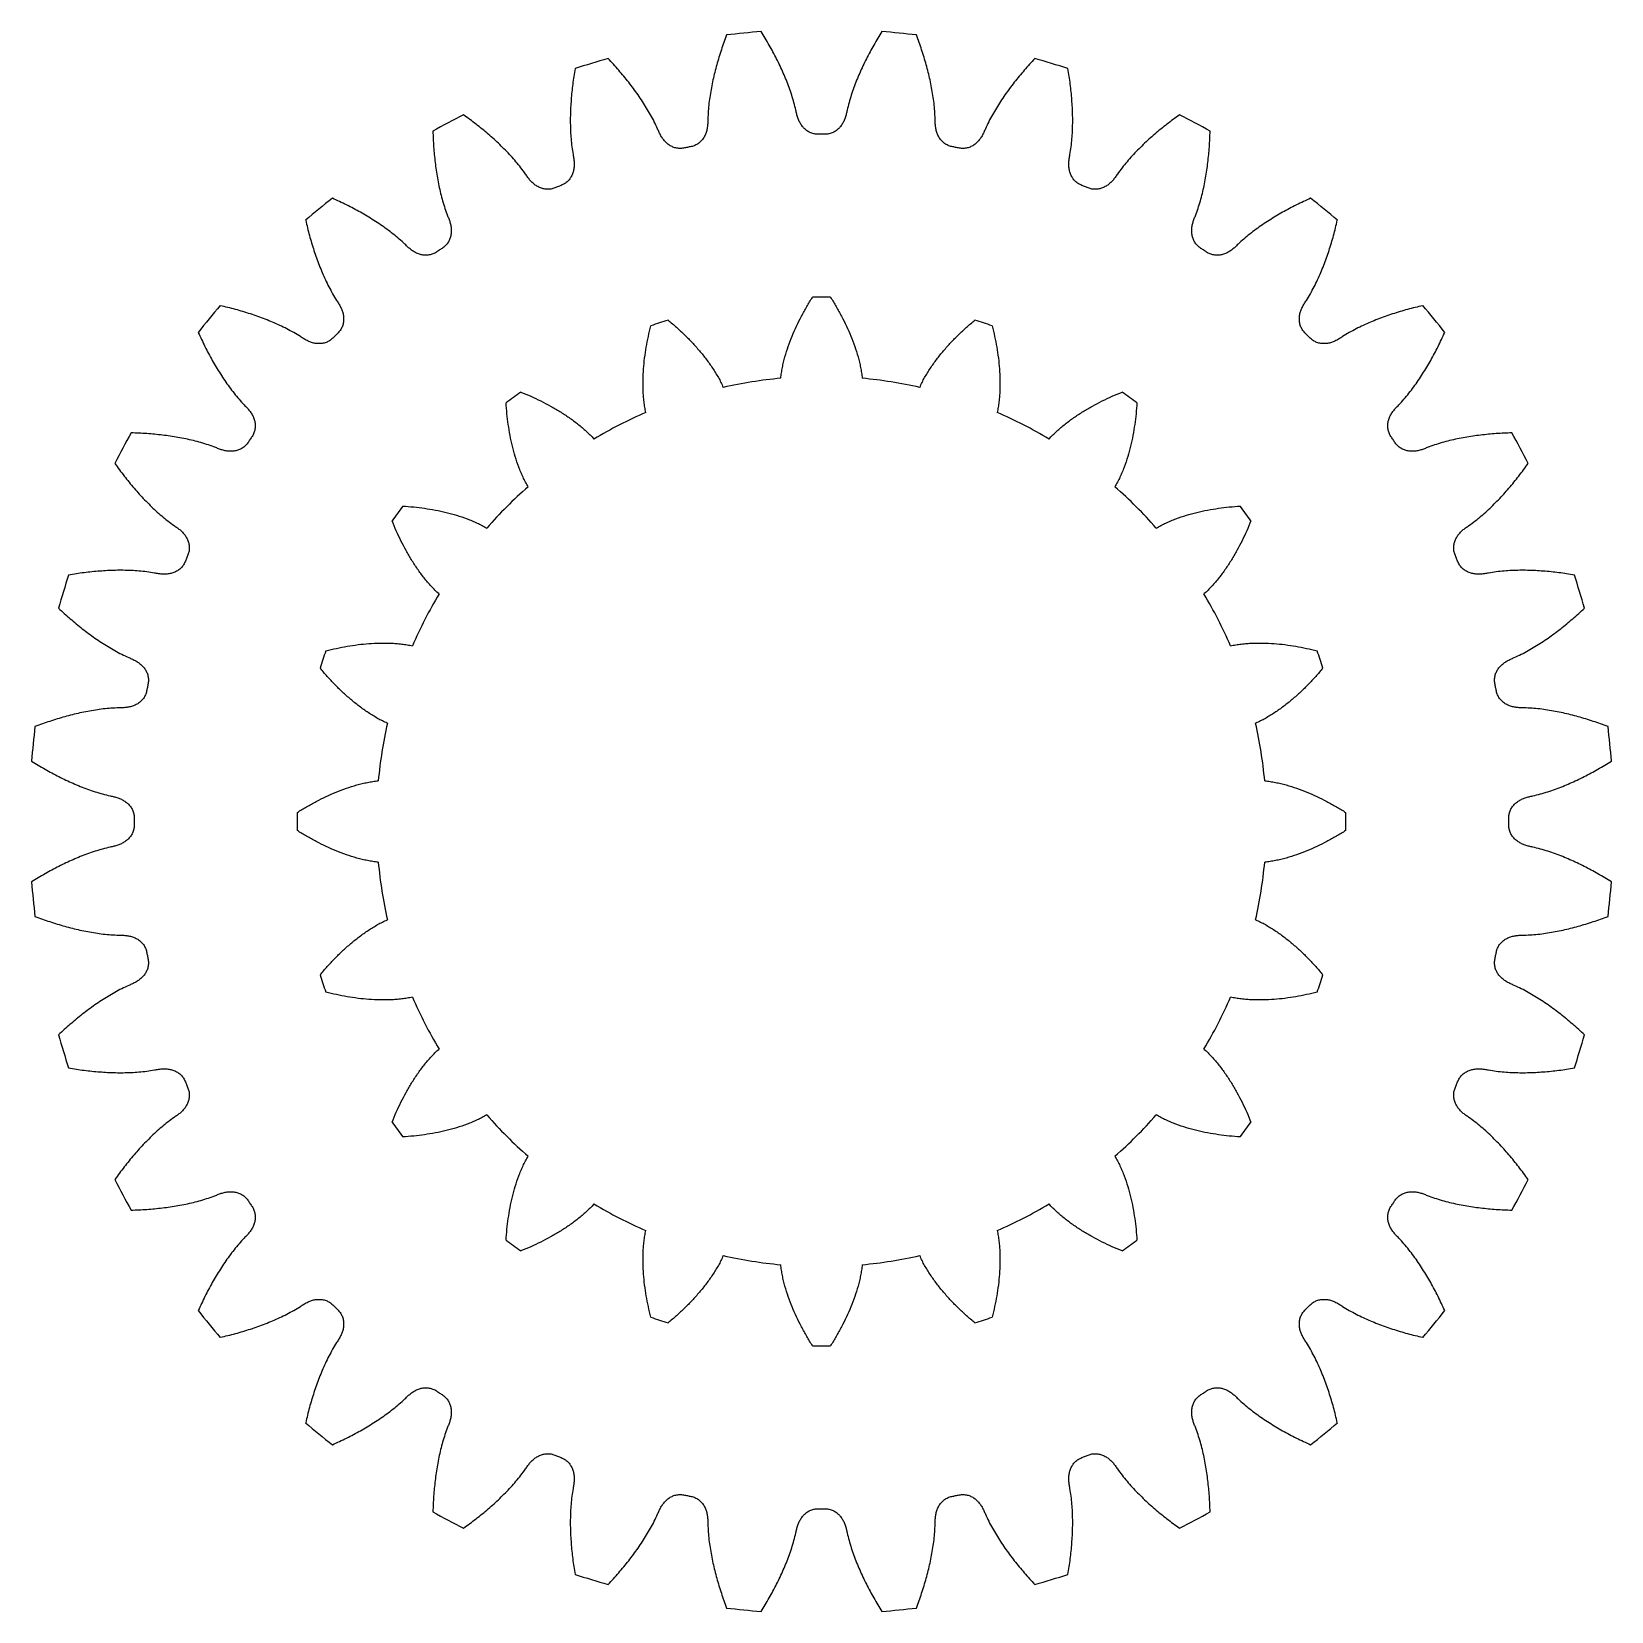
# Model space of a CAD drawing. Header units: millimetres. Extents: x -17 to 17, y -17 to 17.
import ezdxf

# ---------------------------------------------------------------- set-up
doc = ezdxf.new("R2010")
doc.units = ezdxf.units.MM

msp = doc.modelspace()

# ---------------------------------------------------------------- linework, layer by layer
for radius, start, end in [(17, 94.3728, 96.8772), (17, 83.1228, 85.6272), (17, 105.6228, 108.1272), (17, 71.8728, 74.3772), (17, 116.8728, 119.3772), (17, 60.6228, 63.1272), (17, 128.1228, 130.6272), (17, 49.3728, 51.8772), (11.25, 89.006, 90.994), (17, 139.3728, 141.8772), (17, 38.1228, 40.6272), (11.25, 107.006, 108.994), (11.25, 71.006, 72.994), (9.551, 95.2414, 102.7586), (9.551, 77.2414, 84.7586), (11.25, 125.006, 126.994), (11.25, 53.006, 54.994), (9.551, 113.2414, 120.7586), (9.551, 59.2414, 66.7586), (17, 150.6228, 153.1272), (17, 26.8728, 29.3772), (9.551, 131.2414, 138.7586), (9.551, 41.2414, 48.7586), (11.25, 143.006, 144.994), (11.25, 35.006, 36.994), (17, 161.8728, 164.3772), (17, 15.6228, 18.1272), (9.551, 149.2414, 156.7586), (9.551, 23.2414, 30.7586), (11.25, 161.006, 162.994), (11.25, 17.006, 18.994), (17, 173.1228, 175.6272), (9.551, 167.2414, 174.7586), (9.551, 5.2414, 12.7586), (17, 4.3728, 6.8772), (11.25, 179.006, 180.994), (11.25, 359.006, 0.994), (9.551, 185.2414, 192.7586), (9.551, 347.2414, 354.7586), (17, 184.3728, 186.8772), (17, 353.1228, 355.6272), (11.25, 197.006, 198.994), (11.25, 341.006, 342.994), (9.551, 203.2414, 210.7586), (9.551, 329.2414, 336.7586), (17, 195.6228, 198.1272), (17, 341.8728, 344.3772), (9.551, 221.2414, 228.7586), (9.551, 311.2414, 318.7586), (11.25, 215.006, 216.994), (11.25, 323.006, 324.994), (17, 206.8728, 209.3772), (17, 330.6228, 333.1272), (9.551, 239.2414, 246.7586), (9.551, 293.2414, 300.7586), (11.25, 233.006, 234.994), (11.25, 305.006, 306.994), (9.551, 257.2414, 264.7586), (9.551, 275.2414, 282.7586), (17, 218.1228, 220.6272), (17, 319.3728, 321.8772), (11.25, 251.006, 252.994), (11.25, 287.006, 288.994), (11.25, 269.006, 270.994), (17, 229.3728, 231.8772), (17, 308.1228, 310.6272), (17, 240.6228, 243.1272), (17, 296.8728, 299.3772), (17, 251.8728, 254.3772), (17, 285.6228, 288.1272), (17, 263.1228, 265.6272), (17, 274.3728, 276.8772)]:
    msp.add_arc((0, 0), radius, start, end)
for points, knots in [([(1.296, 16.951), (1.237, 16.855), (1.149, 16.711), (1.041, 16.515), (0.963, 16.366), (0.889, 16.214), (0.819, 16.061), (0.753, 15.906), (0.693, 15.749), (0.638, 15.589), (0.59, 15.428), (0.556, 15.292), (0.534, 15.182), (0.51, 15.101), (0.479, 15.023), (0.437, 14.949), (0.393, 14.894), (0.354, 14.854), (0.32, 14.829), (0.285, 14.805), (0.247, 14.786), (0.209, 14.77), (0.168, 14.76), (0.126, 14.751), (0.07, 14.749), (0, 14.751), (-0.07, 14.749), (-0.126, 14.751), (-0.168, 14.76), (-0.209, 14.77), (-0.247, 14.786), (-0.285, 14.805), (-0.32, 14.829), (-0.354, 14.854), (-0.393, 14.894), (-0.437, 14.949), (-0.479, 15.023), (-0.51, 15.101), (-0.534, 15.182), (-0.556, 15.292), (-0.59, 15.428), (-0.638, 15.589), (-0.693, 15.749), (-0.753, 15.906), (-0.819, 16.061), (-0.889, 16.214), (-0.963, 16.366), (-1.041, 16.515), (-1.149, 16.711), (-1.237, 16.855), (-1.296, 16.951)], [-0.5387943, -0.5387943, -0.5387943, -0.5387943, -0.5051179, -0.4882785, -0.4714392, -0.4545999, -0.4377607, -0.4209216, -0.4040826, -0.3872438, -0.3704053, -0.3535677, -0.3451488, -0.3367309, -0.328313, -0.3199005, -0.311489, -0.3072802, -0.3030703, -0.2988622, -0.2946523, -0.290444, -0.2862348, -0.2820262, -0.277817, -0.2693972, -0.2609774, -0.2567681, -0.2525596, -0.2483503, -0.244142, -0.2399321, -0.2357241, -0.2315141, -0.2273054, -0.2188938, -0.2104814, -0.2020635, -0.1936455, -0.1852267, -0.168389, -0.1515506, -0.1347118, -0.1178728, -0.1010337, -0.0841944, -0.0673552, -0.0505158, -0.0336764, 0, 0, 0, 0]), ([(-2.036, 16.878), (-2.075, 16.772), (-2.133, 16.614), (-2.201, 16.4), (-2.249, 16.239), (-2.292, 16.076), (-2.331, 15.912), (-2.364, 15.747), (-2.393, 15.581), (-2.416, 15.414), (-2.432, 15.247), (-2.438, 15.106), (-2.439, 14.994), (-2.446, 14.91), (-2.461, 14.827), (-2.488, 14.747), (-2.52, 14.684), (-2.551, 14.638), (-2.579, 14.606), (-2.608, 14.576), (-2.642, 14.55), (-2.677, 14.526), (-2.715, 14.509), (-2.754, 14.492), (-2.809, 14.48), (-2.878, 14.467), (-2.946, 14.452), (-3.002, 14.443), (-3.044, 14.443), (-3.086, 14.445), (-3.127, 14.454), (-3.168, 14.465), (-3.207, 14.481), (-3.245, 14.5), (-3.291, 14.531), (-3.345, 14.576), (-3.4, 14.641), (-3.446, 14.711), (-3.485, 14.786), (-3.528, 14.89), (-3.588, 15.017), (-3.667, 15.165), (-3.752, 15.311), (-3.842, 15.453), (-3.936, 15.593), (-4.035, 15.729), (-4.137, 15.863), (-4.243, 15.994), (-4.387, 16.166), (-4.502, 16.29), (-4.578, 16.372)], [-0.5387943, -0.5387943, -0.5387943, -0.5387943, -0.5051179, -0.4882785, -0.4714392, -0.4545999, -0.4377607, -0.4209216, -0.4040826, -0.3872438, -0.3704053, -0.3535677, -0.3451488, -0.3367309, -0.328313, -0.3199005, -0.311489, -0.3072802, -0.3030703, -0.2988622, -0.2946523, -0.290444, -0.2862348, -0.2820262, -0.277817, -0.2693972, -0.2609774, -0.2567681, -0.2525596, -0.2483503, -0.244142, -0.2399321, -0.2357241, -0.2315141, -0.2273054, -0.2188938, -0.2104814, -0.2020635, -0.1936455, -0.1852267, -0.168389, -0.1515506, -0.1347118, -0.1178728, -0.1010337, -0.0841944, -0.0673552, -0.0505158, -0.0336764, 0, 0, 0, 0]), ([(4.578, 16.372), (4.502, 16.29), (4.387, 16.166), (4.243, 15.994), (4.137, 15.863), (4.035, 15.729), (3.936, 15.593), (3.842, 15.453), (3.752, 15.311), (3.667, 15.165), (3.588, 15.017), (3.528, 14.89), (3.485, 14.786), (3.446, 14.711), (3.4, 14.641), (3.345, 14.576), (3.291, 14.531), (3.245, 14.5), (3.207, 14.481), (3.168, 14.465), (3.127, 14.454), (3.086, 14.445), (3.044, 14.443), (3.002, 14.443), (2.946, 14.452), (2.878, 14.467), (2.809, 14.48), (2.754, 14.492), (2.715, 14.509), (2.677, 14.526), (2.642, 14.55), (2.608, 14.576), (2.579, 14.606), (2.551, 14.638), (2.52, 14.684), (2.488, 14.747), (2.461, 14.827), (2.446, 14.91), (2.439, 14.994), (2.438, 15.106), (2.432, 15.247), (2.416, 15.414), (2.393, 15.581), (2.364, 15.747), (2.331, 15.912), (2.292, 16.076), (2.249, 16.239), (2.201, 16.4), (2.133, 16.614), (2.075, 16.772), (2.036, 16.878)], [-0.5387943, -0.5387943, -0.5387943, -0.5387943, -0.5051179, -0.4882785, -0.4714392, -0.4545999, -0.4377607, -0.4209216, -0.4040826, -0.3872438, -0.3704053, -0.3535677, -0.3451488, -0.3367309, -0.328313, -0.3199005, -0.311489, -0.3072802, -0.3030703, -0.2988622, -0.2946523, -0.290444, -0.2862348, -0.2820262, -0.277817, -0.2693972, -0.2609774, -0.2567681, -0.2525596, -0.2483503, -0.244142, -0.2399321, -0.2357241, -0.2315141, -0.2273054, -0.2188938, -0.2104814, -0.2020635, -0.1936455, -0.1852267, -0.168389, -0.1515506, -0.1347118, -0.1178728, -0.1010337, -0.0841944, -0.0673552, -0.0505158, -0.0336764, 0, 0, 0, 0]), ([(-5.289, 16.156), (-5.307, 16.045), (-5.333, 15.879), (-5.358, 15.656), (-5.373, 15.488), (-5.384, 15.32), (-5.39, 15.152), (-5.391, 14.983), (-5.387, 14.815), (-5.376, 14.647), (-5.359, 14.479), (-5.338, 14.341), (-5.317, 14.23), (-5.307, 14.147), (-5.307, 14.062), (-5.317, 13.978), (-5.336, 13.911), (-5.358, 13.859), (-5.379, 13.822), (-5.402, 13.787), (-5.43, 13.755), (-5.459, 13.725), (-5.493, 13.7), (-5.528, 13.677), (-5.58, 13.653), (-5.645, 13.628), (-5.709, 13.6), (-5.762, 13.58), (-5.803, 13.572), (-5.845, 13.565), (-5.887, 13.566), (-5.929, 13.569), (-5.97, 13.577), (-6.011, 13.588), (-6.063, 13.61), (-6.125, 13.644), (-6.191, 13.696), (-6.25, 13.756), (-6.303, 13.822), (-6.365, 13.915), (-6.449, 14.028), (-6.555, 14.159), (-6.667, 14.285), (-6.783, 14.407), (-6.903, 14.525), (-7.026, 14.64), (-7.152, 14.751), (-7.281, 14.859), (-7.457, 14.999), (-7.593, 15.098), (-7.684, 15.164)], [-0.5387943, -0.5387943, -0.5387943, -0.5387943, -0.5051179, -0.4882785, -0.4714392, -0.4545999, -0.4377607, -0.4209216, -0.4040826, -0.3872438, -0.3704053, -0.3535677, -0.3451488, -0.3367309, -0.328313, -0.3199005, -0.311489, -0.3072802, -0.3030703, -0.2988622, -0.2946523, -0.290444, -0.2862348, -0.2820262, -0.277817, -0.2693972, -0.2609774, -0.2567681, -0.2525596, -0.2483503, -0.244142, -0.2399321, -0.2357241, -0.2315141, -0.2273054, -0.2188938, -0.2104814, -0.2020635, -0.1936455, -0.1852267, -0.168389, -0.1515506, -0.1347118, -0.1178728, -0.1010337, -0.0841944, -0.0673552, -0.0505158, -0.0336764, 0, 0, 0, 0]), ([(7.684, 15.164), (7.593, 15.098), (7.457, 14.999), (7.281, 14.859), (7.152, 14.751), (7.026, 14.64), (6.903, 14.525), (6.783, 14.407), (6.667, 14.285), (6.555, 14.159), (6.449, 14.028), (6.365, 13.915), (6.303, 13.822), (6.25, 13.756), (6.191, 13.696), (6.125, 13.644), (6.063, 13.61), (6.011, 13.588), (5.97, 13.577), (5.929, 13.569), (5.887, 13.566), (5.845, 13.565), (5.803, 13.572), (5.762, 13.58), (5.709, 13.6), (5.645, 13.628), (5.58, 13.653), (5.528, 13.677), (5.493, 13.7), (5.459, 13.725), (5.43, 13.755), (5.402, 13.787), (5.379, 13.822), (5.358, 13.859), (5.336, 13.911), (5.317, 13.978), (5.307, 14.062), (5.307, 14.147), (5.317, 14.23), (5.338, 14.341), (5.359, 14.479), (5.376, 14.647), (5.387, 14.815), (5.391, 14.983), (5.39, 15.152), (5.384, 15.32), (5.373, 15.488), (5.358, 15.656), (5.333, 15.879), (5.307, 16.045), (5.289, 16.156)], [-0.5387943, -0.5387943, -0.5387943, -0.5387943, -0.5051179, -0.4882785, -0.4714392, -0.4545999, -0.4377607, -0.4209216, -0.4040826, -0.3872438, -0.3704053, -0.3535677, -0.3451488, -0.3367309, -0.328313, -0.3199005, -0.311489, -0.3072802, -0.3030703, -0.2988622, -0.2946523, -0.290444, -0.2862348, -0.2820262, -0.277817, -0.2693972, -0.2609774, -0.2567681, -0.2525596, -0.2483503, -0.244142, -0.2399321, -0.2357241, -0.2315141, -0.2273054, -0.2188938, -0.2104814, -0.2020635, -0.1936455, -0.1852267, -0.168389, -0.1515506, -0.1347118, -0.1178728, -0.1010337, -0.0841944, -0.0673552, -0.0505158, -0.0336764, 0, 0, 0, 0]), ([(-8.339, 14.814), (-8.335, 14.702), (-8.329, 14.533), (-8.31, 14.31), (-8.292, 14.142), (-8.269, 13.975), (-8.242, 13.809), (-8.211, 13.644), (-8.174, 13.479), (-8.131, 13.317), (-8.081, 13.156), (-8.034, 13.023), (-7.991, 12.92), (-7.965, 12.839), (-7.948, 12.757), (-7.942, 12.673), (-7.948, 12.602), (-7.959, 12.547), (-7.972, 12.507), (-7.988, 12.468), (-8.009, 12.432), (-8.032, 12.396), (-8.061, 12.365), (-8.09, 12.335), (-8.136, 12.303), (-8.195, 12.265), (-8.253, 12.225), (-8.3, 12.195), (-8.339, 12.179), (-8.379, 12.164), (-8.421, 12.157), (-8.462, 12.151), (-8.504, 12.152), (-8.547, 12.154), (-8.602, 12.165), (-8.669, 12.187), (-8.744, 12.225), (-8.814, 12.272), (-8.878, 12.327), (-8.958, 12.406), (-9.062, 12.5), (-9.191, 12.608), (-9.326, 12.71), (-9.463, 12.807), (-9.604, 12.9), (-9.747, 12.988), (-9.893, 13.073), (-10.04, 13.153), (-10.24, 13.257), (-10.393, 13.327), (-10.495, 13.374)], [-0.5387943, -0.5387943, -0.5387943, -0.5387943, -0.5051179, -0.4882785, -0.4714392, -0.4545999, -0.4377607, -0.4209216, -0.4040826, -0.3872438, -0.3704053, -0.3535677, -0.3451488, -0.3367309, -0.328313, -0.3199005, -0.311489, -0.3072802, -0.3030703, -0.2988622, -0.2946523, -0.290444, -0.2862348, -0.2820262, -0.277817, -0.2693972, -0.2609774, -0.2567681, -0.2525596, -0.2483503, -0.244142, -0.2399321, -0.2357241, -0.2315141, -0.2273054, -0.2188938, -0.2104814, -0.2020635, -0.1936455, -0.1852267, -0.168389, -0.1515506, -0.1347118, -0.1178728, -0.1010337, -0.0841944, -0.0673552, -0.0505158, -0.0336764, 0, 0, 0, 0]), ([(10.495, 13.374), (10.393, 13.327), (10.24, 13.257), (10.04, 13.153), (9.893, 13.073), (9.747, 12.988), (9.604, 12.9), (9.463, 12.807), (9.326, 12.71), (9.191, 12.608), (9.062, 12.5), (8.958, 12.406), (8.878, 12.327), (8.814, 12.272), (8.744, 12.225), (8.669, 12.187), (8.602, 12.165), (8.547, 12.154), (8.504, 12.152), (8.462, 12.151), (8.421, 12.157), (8.379, 12.164), (8.339, 12.179), (8.3, 12.195), (8.253, 12.225), (8.195, 12.265), (8.136, 12.303), (8.09, 12.335), (8.061, 12.365), (8.032, 12.396), (8.009, 12.432), (7.988, 12.468), (7.972, 12.507), (7.959, 12.547), (7.948, 12.602), (7.942, 12.673), (7.948, 12.757), (7.965, 12.839), (7.991, 12.92), (8.034, 13.023), (8.081, 13.156), (8.131, 13.317), (8.174, 13.479), (8.211, 13.644), (8.242, 13.809), (8.269, 13.975), (8.292, 14.142), (8.31, 14.31), (8.329, 14.533), (8.335, 14.702), (8.339, 14.814)], [-0.5387943, -0.5387943, -0.5387943, -0.5387943, -0.5051179, -0.4882785, -0.4714392, -0.4545999, -0.4377607, -0.4209216, -0.4040826, -0.3872438, -0.3704053, -0.3535677, -0.3451488, -0.3367309, -0.328313, -0.3199005, -0.311489, -0.3072802, -0.3030703, -0.2988622, -0.2946523, -0.290444, -0.2862348, -0.2820262, -0.277817, -0.2693972, -0.2609774, -0.2567681, -0.2525596, -0.2483503, -0.244142, -0.2399321, -0.2357241, -0.2315141, -0.2273054, -0.2188938, -0.2104814, -0.2020635, -0.1936455, -0.1852267, -0.168389, -0.1515506, -0.1347118, -0.1178728, -0.1010337, -0.0841944, -0.0673552, -0.0505158, -0.0336764, 0, 0, 0, 0]), ([(-11.069, 12.902), (-11.043, 12.793), (-11.004, 12.629), (-10.942, 12.414), (-10.891, 12.253), (-10.837, 12.094), (-10.778, 11.936), (-10.715, 11.78), (-10.646, 11.626), (-10.572, 11.474), (-10.492, 11.326), (-10.42, 11.206), (-10.358, 11.112), (-10.317, 11.039), (-10.284, 10.961), (-10.261, 10.88), (-10.254, 10.81), (-10.254, 10.754), (-10.259, 10.712), (-10.267, 10.67), (-10.28, 10.63), (-10.296, 10.591), (-10.318, 10.555), (-10.341, 10.52), (-10.38, 10.479), (-10.43, 10.43), (-10.479, 10.38), (-10.52, 10.341), (-10.555, 10.318), (-10.591, 10.296), (-10.63, 10.28), (-10.67, 10.267), (-10.712, 10.259), (-10.754, 10.254), (-10.81, 10.254), (-10.88, 10.261), (-10.961, 10.284), (-11.039, 10.317), (-11.112, 10.358), (-11.206, 10.42), (-11.326, 10.492), (-11.474, 10.572), (-11.626, 10.646), (-11.78, 10.715), (-11.936, 10.778), (-12.094, 10.837), (-12.253, 10.891), (-12.414, 10.942), (-12.629, 11.004), (-12.793, 11.043), (-12.902, 11.069)], [-0.5387943, -0.5387943, -0.5387943, -0.5387943, -0.5051179, -0.4882785, -0.4714392, -0.4545999, -0.4377607, -0.4209216, -0.4040826, -0.3872438, -0.3704053, -0.3535677, -0.3451488, -0.3367309, -0.328313, -0.3199005, -0.311489, -0.3072802, -0.3030703, -0.2988622, -0.2946523, -0.290444, -0.2862348, -0.2820262, -0.277817, -0.2693972, -0.2609774, -0.2567681, -0.2525596, -0.2483503, -0.244142, -0.2399321, -0.2357241, -0.2315141, -0.2273054, -0.2188938, -0.2104814, -0.2020635, -0.1936455, -0.1852267, -0.168389, -0.1515506, -0.1347118, -0.1178728, -0.1010337, -0.0841944, -0.0673552, -0.0505158, -0.0336764, 0, 0, 0, 0]), ([(12.902, 11.069), (12.793, 11.043), (12.629, 11.004), (12.414, 10.942), (12.253, 10.891), (12.094, 10.837), (11.936, 10.778), (11.78, 10.715), (11.626, 10.646), (11.474, 10.572), (11.326, 10.492), (11.206, 10.42), (11.112, 10.358), (11.039, 10.317), (10.961, 10.284), (10.88, 10.261), (10.81, 10.254), (10.754, 10.254), (10.712, 10.259), (10.67, 10.267), (10.63, 10.28), (10.591, 10.296), (10.555, 10.318), (10.52, 10.341), (10.479, 10.38), (10.43, 10.43), (10.38, 10.479), (10.341, 10.52), (10.318, 10.555), (10.296, 10.591), (10.28, 10.63), (10.267, 10.67), (10.259, 10.712), (10.254, 10.754), (10.254, 10.81), (10.261, 10.88), (10.284, 10.961), (10.317, 11.039), (10.358, 11.112), (10.42, 11.206), (10.492, 11.326), (10.572, 11.474), (10.646, 11.626), (10.715, 11.78), (10.778, 11.936), (10.837, 12.094), (10.891, 12.253), (10.942, 12.414), (11.004, 12.629), (11.043, 12.793), (11.069, 12.902)], [-0.5387943, -0.5387943, -0.5387943, -0.5387943, -0.5051179, -0.4882785, -0.4714392, -0.4545999, -0.4377607, -0.4209216, -0.4040826, -0.3872438, -0.3704053, -0.3535677, -0.3451488, -0.3367309, -0.328313, -0.3199005, -0.311489, -0.3072802, -0.3030703, -0.2988622, -0.2946523, -0.290444, -0.2862348, -0.2820262, -0.277817, -0.2693972, -0.2609774, -0.2567681, -0.2525596, -0.2483503, -0.244142, -0.2399321, -0.2357241, -0.2315141, -0.2273054, -0.2188938, -0.2104814, -0.2020635, -0.1936455, -0.1852267, -0.168389, -0.1515506, -0.1347118, -0.1178728, -0.1010337, -0.0841944, -0.0673552, -0.0505158, -0.0336764, 0, 0, 0, 0]), ([(-0.873, 9.511), (-0.868, 9.55), (-0.86, 9.628), (-0.839, 9.744), (-0.814, 9.859), (-0.775, 10.01), (-0.716, 10.197), (-0.632, 10.417), (-0.537, 10.632), (-0.432, 10.843), (-0.319, 11.049), (-0.236, 11.182), (-0.195, 11.248)], [-0.1880071, -0.1880071, -0.1880071, -0.1880071, -0.1762572, -0.1645067, -0.1527558, -0.1410048, -0.1175054, -0.0940051, -0.0705042, -0.0470029, -0.0235014, 0, 0, 0, 0]), ([(0.195, 11.248), (0.236, 11.182), (0.319, 11.049), (0.432, 10.843), (0.537, 10.632), (0.632, 10.417), (0.716, 10.197), (0.775, 10.01), (0.814, 9.859), (0.839, 9.744), (0.86, 9.628), (0.868, 9.55), (0.873, 9.511)], [-0.1880071, -0.1880071, -0.1880071, -0.1880071, -0.1645057, -0.1410042, -0.1175029, -0.094002, -0.0705017, -0.0470023, -0.0352513, -0.0235004, -0.0117499, 0, 0, 0, 0]), ([(-3.769, 8.776), (-3.777, 8.815), (-3.793, 8.891), (-3.809, 9.008), (-3.821, 9.125), (-3.83, 9.281), (-3.832, 9.477), (-3.82, 9.712), (-3.797, 9.946), (-3.762, 10.178), (-3.718, 10.409), (-3.68, 10.561), (-3.662, 10.637)], [-0.1880071, -0.1880071, -0.1880071, -0.1880071, -0.1762572, -0.1645067, -0.1527558, -0.1410048, -0.1175054, -0.0940051, -0.0705042, -0.0470029, -0.0235014, 0, 0, 0, 0]), ([(-3.29, 10.758), (-3.23, 10.708), (-3.111, 10.606), (-2.939, 10.445), (-2.775, 10.278), (-2.618, 10.103), (-2.47, 9.919), (-2.357, 9.76), (-2.272, 9.628), (-2.213, 9.526), (-2.157, 9.423), (-2.125, 9.351), (-2.109, 9.315)], [-0.1880071, -0.1880071, -0.1880071, -0.1880071, -0.1645057, -0.1410042, -0.1175029, -0.094002, -0.0705017, -0.0470023, -0.0352513, -0.0235004, -0.0117499, 0, 0, 0, 0]), ([(2.109, 9.315), (2.125, 9.351), (2.157, 9.423), (2.213, 9.526), (2.272, 9.628), (2.357, 9.76), (2.47, 9.919), (2.618, 10.103), (2.775, 10.278), (2.939, 10.445), (3.111, 10.606), (3.23, 10.708), (3.29, 10.758)], [-0.1880071, -0.1880071, -0.1880071, -0.1880071, -0.1762572, -0.1645067, -0.1527558, -0.1410048, -0.1175054, -0.0940051, -0.0705042, -0.0470029, -0.0235014, 0, 0, 0, 0]), ([(3.662, 10.637), (3.68, 10.561), (3.718, 10.409), (3.762, 10.178), (3.797, 9.946), (3.82, 9.712), (3.832, 9.477), (3.83, 9.281), (3.821, 9.125), (3.809, 9.008), (3.793, 8.891), (3.777, 8.815), (3.769, 8.776)], [-0.1880071, -0.1880071, -0.1880071, -0.1880071, -0.1645057, -0.1410042, -0.1175029, -0.094002, -0.0705017, -0.0470023, -0.0352513, -0.0235004, -0.0117499, 0, 0, 0, 0]), ([(-13.374, 10.495), (-13.327, 10.393), (-13.257, 10.24), (-13.153, 10.04), (-13.073, 9.893), (-12.988, 9.747), (-12.9, 9.604), (-12.807, 9.463), (-12.71, 9.326), (-12.608, 9.191), (-12.5, 9.062), (-12.406, 8.958), (-12.327, 8.878), (-12.272, 8.814), (-12.225, 8.744), (-12.187, 8.669), (-12.165, 8.602), (-12.154, 8.547), (-12.152, 8.504), (-12.151, 8.462), (-12.157, 8.421), (-12.164, 8.379), (-12.179, 8.339), (-12.195, 8.3), (-12.225, 8.253), (-12.265, 8.195), (-12.303, 8.136), (-12.335, 8.09), (-12.365, 8.061), (-12.396, 8.032), (-12.432, 8.009), (-12.468, 7.988), (-12.507, 7.972), (-12.547, 7.959), (-12.602, 7.948), (-12.673, 7.942), (-12.757, 7.948), (-12.839, 7.965), (-12.92, 7.991), (-13.023, 8.034), (-13.156, 8.081), (-13.317, 8.131), (-13.479, 8.174), (-13.644, 8.211), (-13.809, 8.242), (-13.975, 8.269), (-14.142, 8.292), (-14.31, 8.31), (-14.533, 8.329), (-14.702, 8.335), (-14.814, 8.339)], [-0.5387943, -0.5387943, -0.5387943, -0.5387943, -0.5051179, -0.4882785, -0.4714392, -0.4545999, -0.4377607, -0.4209216, -0.4040826, -0.3872438, -0.3704053, -0.3535677, -0.3451488, -0.3367309, -0.328313, -0.3199005, -0.311489, -0.3072802, -0.3030703, -0.2988622, -0.2946523, -0.290444, -0.2862348, -0.2820262, -0.277817, -0.2693972, -0.2609774, -0.2567681, -0.2525596, -0.2483503, -0.244142, -0.2399321, -0.2357241, -0.2315141, -0.2273054, -0.2188938, -0.2104814, -0.2020635, -0.1936455, -0.1852267, -0.168389, -0.1515506, -0.1347118, -0.1178728, -0.1010337, -0.0841944, -0.0673552, -0.0505158, -0.0336764, 0, 0, 0, 0]), ([(14.814, 8.339), (14.702, 8.335), (14.533, 8.329), (14.31, 8.31), (14.142, 8.292), (13.975, 8.269), (13.809, 8.242), (13.644, 8.211), (13.479, 8.174), (13.317, 8.131), (13.156, 8.081), (13.023, 8.034), (12.92, 7.991), (12.839, 7.965), (12.757, 7.948), (12.673, 7.942), (12.602, 7.948), (12.547, 7.959), (12.507, 7.972), (12.468, 7.988), (12.432, 8.009), (12.396, 8.032), (12.365, 8.061), (12.335, 8.09), (12.303, 8.136), (12.265, 8.195), (12.225, 8.253), (12.195, 8.3), (12.179, 8.339), (12.164, 8.379), (12.157, 8.421), (12.151, 8.462), (12.152, 8.504), (12.154, 8.547), (12.165, 8.602), (12.187, 8.669), (12.225, 8.744), (12.272, 8.814), (12.327, 8.878), (12.406, 8.958), (12.5, 9.062), (12.608, 9.191), (12.71, 9.326), (12.807, 9.463), (12.9, 9.604), (12.988, 9.747), (13.073, 9.893), (13.153, 10.04), (13.257, 10.24), (13.327, 10.393), (13.374, 10.495)], [-0.5387943, -0.5387943, -0.5387943, -0.5387943, -0.5051179, -0.4882785, -0.4714392, -0.4545999, -0.4377607, -0.4209216, -0.4040826, -0.3872438, -0.3704053, -0.3535677, -0.3451488, -0.3367309, -0.328313, -0.3199005, -0.311489, -0.3072802, -0.3030703, -0.2988622, -0.2946523, -0.290444, -0.2862348, -0.2820262, -0.277817, -0.2693972, -0.2609774, -0.2567681, -0.2525596, -0.2483503, -0.244142, -0.2399321, -0.2357241, -0.2315141, -0.2273054, -0.2188938, -0.2104814, -0.2020635, -0.1936455, -0.1852267, -0.168389, -0.1515506, -0.1347118, -0.1178728, -0.1010337, -0.0841944, -0.0673552, -0.0505158, -0.0336764, 0, 0, 0, 0]), ([(-6.454, 9.215), (-6.381, 9.185), (-6.236, 9.126), (-6.023, 9.026), (-5.815, 8.917), (-5.612, 8.799), (-5.415, 8.67), (-5.257, 8.554), (-5.136, 8.454), (-5.048, 8.376), (-4.964, 8.295), (-4.911, 8.237), (-4.885, 8.208)], [-0.1880071, -0.1880071, -0.1880071, -0.1880071, -0.1645057, -0.1410042, -0.1175029, -0.094002, -0.0705017, -0.0470023, -0.0352513, -0.0235004, -0.0117499, 0, 0, 0, 0]), ([(4.885, 8.208), (4.911, 8.237), (4.964, 8.295), (5.048, 8.376), (5.136, 8.454), (5.257, 8.554), (5.415, 8.67), (5.612, 8.799), (5.815, 8.917), (6.023, 9.026), (6.236, 9.126), (6.381, 9.185), (6.454, 9.215)], [-0.1880071, -0.1880071, -0.1880071, -0.1880071, -0.1762572, -0.1645067, -0.1527558, -0.1410048, -0.1175054, -0.0940051, -0.0705042, -0.0470029, -0.0235014, 0, 0, 0, 0]), ([(-6.297, 7.182), (-6.316, 7.216), (-6.355, 7.284), (-6.406, 7.39), (-6.453, 7.497), (-6.511, 7.643), (-6.573, 7.829), (-6.634, 8.056), (-6.684, 8.286), (-6.723, 8.518), (-6.752, 8.751), (-6.764, 8.907), (-6.769, 8.985)], [-0.1880071, -0.1880071, -0.1880071, -0.1880071, -0.1762572, -0.1645067, -0.1527558, -0.1410048, -0.1175054, -0.0940051, -0.0705042, -0.0470029, -0.0235014, 0, 0, 0, 0]), ([(6.769, 8.985), (6.764, 8.907), (6.752, 8.751), (6.723, 8.518), (6.684, 8.286), (6.634, 8.056), (6.573, 7.829), (6.511, 7.643), (6.453, 7.497), (6.406, 7.39), (6.355, 7.284), (6.316, 7.216), (6.297, 7.182)], [-0.1880071, -0.1880071, -0.1880071, -0.1880071, -0.1645057, -0.1410042, -0.1175029, -0.094002, -0.0705017, -0.0470023, -0.0352513, -0.0235004, -0.0117499, 0, 0, 0, 0]), ([(-15.164, 7.684), (-15.098, 7.593), (-14.999, 7.457), (-14.859, 7.281), (-14.751, 7.152), (-14.64, 7.026), (-14.525, 6.903), (-14.407, 6.783), (-14.285, 6.667), (-14.159, 6.555), (-14.028, 6.449), (-13.915, 6.365), (-13.822, 6.303), (-13.756, 6.25), (-13.696, 6.191), (-13.644, 6.125), (-13.61, 6.063), (-13.588, 6.011), (-13.577, 5.97), (-13.569, 5.929), (-13.566, 5.887), (-13.565, 5.845), (-13.572, 5.803), (-13.58, 5.762), (-13.6, 5.709), (-13.628, 5.645), (-13.653, 5.58), (-13.677, 5.528), (-13.7, 5.493), (-13.725, 5.459), (-13.755, 5.43), (-13.787, 5.402), (-13.822, 5.379), (-13.859, 5.358), (-13.911, 5.336), (-13.978, 5.317), (-14.062, 5.307), (-14.147, 5.307), (-14.23, 5.317), (-14.341, 5.338), (-14.479, 5.359), (-14.647, 5.376), (-14.815, 5.387), (-14.983, 5.391), (-15.152, 5.39), (-15.32, 5.384), (-15.488, 5.373), (-15.656, 5.358), (-15.879, 5.333), (-16.045, 5.307), (-16.156, 5.289)], [-0.5387943, -0.5387943, -0.5387943, -0.5387943, -0.5051179, -0.4882785, -0.4714392, -0.4545999, -0.4377607, -0.4209216, -0.4040826, -0.3872438, -0.3704053, -0.3535677, -0.3451488, -0.3367309, -0.328313, -0.3199005, -0.311489, -0.3072802, -0.3030703, -0.2988622, -0.2946523, -0.290444, -0.2862348, -0.2820262, -0.277817, -0.2693972, -0.2609774, -0.2567681, -0.2525596, -0.2483503, -0.244142, -0.2399321, -0.2357241, -0.2315141, -0.2273054, -0.2188938, -0.2104814, -0.2020635, -0.1936455, -0.1852267, -0.168389, -0.1515506, -0.1347118, -0.1178728, -0.1010337, -0.0841944, -0.0673552, -0.0505158, -0.0336764, 0, 0, 0, 0]), ([(16.156, 5.289), (16.045, 5.307), (15.879, 5.333), (15.656, 5.358), (15.488, 5.373), (15.32, 5.384), (15.152, 5.39), (14.983, 5.391), (14.815, 5.387), (14.647, 5.376), (14.479, 5.359), (14.341, 5.338), (14.23, 5.317), (14.147, 5.307), (14.062, 5.307), (13.978, 5.317), (13.911, 5.336), (13.859, 5.358), (13.822, 5.379), (13.787, 5.402), (13.755, 5.43), (13.725, 5.459), (13.7, 5.493), (13.677, 5.528), (13.653, 5.58), (13.628, 5.645), (13.6, 5.709), (13.58, 5.762), (13.572, 5.803), (13.565, 5.845), (13.566, 5.887), (13.569, 5.929), (13.577, 5.97), (13.588, 6.011), (13.61, 6.063), (13.644, 6.125), (13.696, 6.191), (13.756, 6.25), (13.822, 6.303), (13.915, 6.365), (14.028, 6.449), (14.159, 6.555), (14.285, 6.667), (14.407, 6.783), (14.525, 6.903), (14.64, 7.026), (14.751, 7.152), (14.859, 7.281), (14.999, 7.457), (15.098, 7.593), (15.164, 7.684)], [-0.5387943, -0.5387943, -0.5387943, -0.5387943, -0.5051179, -0.4882785, -0.4714392, -0.4545999, -0.4377607, -0.4209216, -0.4040826, -0.3872438, -0.3704053, -0.3535677, -0.3451488, -0.3367309, -0.328313, -0.3199005, -0.311489, -0.3072802, -0.3030703, -0.2988622, -0.2946523, -0.290444, -0.2862348, -0.2820262, -0.277817, -0.2693972, -0.2609774, -0.2567681, -0.2525596, -0.2483503, -0.244142, -0.2399321, -0.2357241, -0.2315141, -0.2273054, -0.2188938, -0.2104814, -0.2020635, -0.1936455, -0.1852267, -0.168389, -0.1515506, -0.1347118, -0.1178728, -0.1010337, -0.0841944, -0.0673552, -0.0505158, -0.0336764, 0, 0, 0, 0]), ([(-8.208, 4.885), (-8.237, 4.911), (-8.295, 4.964), (-8.376, 5.048), (-8.454, 5.136), (-8.554, 5.257), (-8.67, 5.415), (-8.799, 5.612), (-8.917, 5.815), (-9.026, 6.023), (-9.126, 6.236), (-9.185, 6.381), (-9.215, 6.454)], [-0.1880071, -0.1880071, -0.1880071, -0.1880071, -0.1762572, -0.1645067, -0.1527558, -0.1410048, -0.1175054, -0.0940051, -0.0705042, -0.0470029, -0.0235014, 0, 0, 0, 0]), ([(-8.985, 6.769), (-8.907, 6.764), (-8.751, 6.752), (-8.518, 6.723), (-8.286, 6.684), (-8.056, 6.634), (-7.829, 6.573), (-7.643, 6.511), (-7.497, 6.453), (-7.39, 6.406), (-7.284, 6.355), (-7.216, 6.316), (-7.182, 6.297)], [-0.1880071, -0.1880071, -0.1880071, -0.1880071, -0.1645057, -0.1410042, -0.1175029, -0.094002, -0.0705017, -0.0470023, -0.0352513, -0.0235004, -0.0117499, 0, 0, 0, 0]), ([(7.182, 6.297), (7.216, 6.316), (7.284, 6.355), (7.39, 6.406), (7.497, 6.453), (7.643, 6.511), (7.829, 6.573), (8.056, 6.634), (8.286, 6.684), (8.518, 6.723), (8.751, 6.752), (8.907, 6.764), (8.985, 6.769)], [-0.1880071, -0.1880071, -0.1880071, -0.1880071, -0.1762572, -0.1645067, -0.1527558, -0.1410048, -0.1175054, -0.0940051, -0.0705042, -0.0470029, -0.0235014, 0, 0, 0, 0]), ([(9.215, 6.454), (9.185, 6.381), (9.126, 6.236), (9.026, 6.023), (8.917, 5.815), (8.799, 5.612), (8.67, 5.415), (8.554, 5.257), (8.454, 5.136), (8.376, 5.048), (8.295, 4.964), (8.237, 4.911), (8.208, 4.885)], [-0.1880071, -0.1880071, -0.1880071, -0.1880071, -0.1645057, -0.1410042, -0.1175029, -0.094002, -0.0705017, -0.0470023, -0.0352513, -0.0235004, -0.0117499, 0, 0, 0, 0]), ([(-16.372, 4.578), (-16.29, 4.502), (-16.166, 4.387), (-15.994, 4.243), (-15.863, 4.137), (-15.729, 4.035), (-15.593, 3.936), (-15.453, 3.842), (-15.311, 3.752), (-15.165, 3.667), (-15.017, 3.588), (-14.89, 3.528), (-14.786, 3.485), (-14.711, 3.446), (-14.641, 3.4), (-14.576, 3.345), (-14.531, 3.291), (-14.5, 3.245), (-14.481, 3.207), (-14.465, 3.168), (-14.454, 3.127), (-14.445, 3.086), (-14.443, 3.044), (-14.443, 3.002), (-14.452, 2.946), (-14.467, 2.878), (-14.48, 2.809), (-14.492, 2.754), (-14.509, 2.715), (-14.526, 2.677), (-14.55, 2.642), (-14.576, 2.608), (-14.606, 2.579), (-14.638, 2.551), (-14.684, 2.52), (-14.747, 2.488), (-14.827, 2.461), (-14.91, 2.446), (-14.994, 2.439), (-15.106, 2.438), (-15.247, 2.432), (-15.414, 2.416), (-15.581, 2.393), (-15.747, 2.364), (-15.912, 2.331), (-16.076, 2.292), (-16.239, 2.249), (-16.4, 2.201), (-16.614, 2.133), (-16.772, 2.075), (-16.878, 2.036)], [-0.5387943, -0.5387943, -0.5387943, -0.5387943, -0.5051179, -0.4882785, -0.4714392, -0.4545999, -0.4377607, -0.4209216, -0.4040826, -0.3872438, -0.3704053, -0.3535677, -0.3451488, -0.3367309, -0.328313, -0.3199005, -0.311489, -0.3072802, -0.3030703, -0.2988622, -0.2946523, -0.290444, -0.2862348, -0.2820262, -0.277817, -0.2693972, -0.2609774, -0.2567681, -0.2525596, -0.2483503, -0.244142, -0.2399321, -0.2357241, -0.2315141, -0.2273054, -0.2188938, -0.2104814, -0.2020635, -0.1936455, -0.1852267, -0.168389, -0.1515506, -0.1347118, -0.1178728, -0.1010337, -0.0841944, -0.0673552, -0.0505158, -0.0336764, 0, 0, 0, 0]), ([(16.878, 2.036), (16.772, 2.075), (16.614, 2.133), (16.4, 2.201), (16.239, 2.249), (16.076, 2.292), (15.912, 2.331), (15.747, 2.364), (15.581, 2.393), (15.414, 2.416), (15.247, 2.432), (15.106, 2.438), (14.994, 2.439), (14.91, 2.446), (14.827, 2.461), (14.747, 2.488), (14.684, 2.52), (14.638, 2.551), (14.606, 2.579), (14.576, 2.608), (14.55, 2.642), (14.526, 2.677), (14.509, 2.715), (14.492, 2.754), (14.48, 2.809), (14.467, 2.878), (14.452, 2.946), (14.443, 3.002), (14.443, 3.044), (14.445, 3.086), (14.454, 3.127), (14.465, 3.168), (14.481, 3.207), (14.5, 3.245), (14.531, 3.291), (14.576, 3.345), (14.641, 3.4), (14.711, 3.446), (14.786, 3.485), (14.89, 3.528), (15.017, 3.588), (15.165, 3.667), (15.311, 3.752), (15.453, 3.842), (15.593, 3.936), (15.729, 4.035), (15.863, 4.137), (15.994, 4.243), (16.166, 4.387), (16.29, 4.502), (16.372, 4.578)], [-0.5387943, -0.5387943, -0.5387943, -0.5387943, -0.5051179, -0.4882785, -0.4714392, -0.4545999, -0.4377607, -0.4209216, -0.4040826, -0.3872438, -0.3704053, -0.3535677, -0.3451488, -0.3367309, -0.328313, -0.3199005, -0.311489, -0.3072802, -0.3030703, -0.2988622, -0.2946523, -0.290444, -0.2862348, -0.2820262, -0.277817, -0.2693972, -0.2609774, -0.2567681, -0.2525596, -0.2483503, -0.244142, -0.2399321, -0.2357241, -0.2315141, -0.2273054, -0.2188938, -0.2104814, -0.2020635, -0.1936455, -0.1852267, -0.168389, -0.1515506, -0.1347118, -0.1178728, -0.1010337, -0.0841944, -0.0673552, -0.0505158, -0.0336764, 0, 0, 0, 0]), ([(-10.637, 3.662), (-10.561, 3.68), (-10.409, 3.718), (-10.178, 3.762), (-9.946, 3.797), (-9.712, 3.82), (-9.477, 3.832), (-9.281, 3.83), (-9.125, 3.821), (-9.008, 3.809), (-8.891, 3.793), (-8.815, 3.777), (-8.776, 3.769)], [-0.1880071, -0.1880071, -0.1880071, -0.1880071, -0.1645057, -0.1410042, -0.1175029, -0.094002, -0.0705017, -0.0470023, -0.0352513, -0.0235004, -0.0117499, 0, 0, 0, 0]), ([(8.776, 3.769), (8.815, 3.777), (8.891, 3.793), (9.008, 3.809), (9.125, 3.821), (9.281, 3.83), (9.477, 3.832), (9.712, 3.82), (9.946, 3.797), (10.178, 3.762), (10.409, 3.718), (10.561, 3.68), (10.637, 3.662)], [-0.1880071, -0.1880071, -0.1880071, -0.1880071, -0.1762572, -0.1645067, -0.1527558, -0.1410048, -0.1175054, -0.0940051, -0.0705042, -0.0470029, -0.0235014, 0, 0, 0, 0]), ([(-9.315, 2.109), (-9.351, 2.125), (-9.423, 2.157), (-9.526, 2.213), (-9.628, 2.272), (-9.76, 2.357), (-9.919, 2.47), (-10.103, 2.618), (-10.278, 2.775), (-10.445, 2.939), (-10.606, 3.111), (-10.708, 3.23), (-10.758, 3.29)], [-0.1880071, -0.1880071, -0.1880071, -0.1880071, -0.1762572, -0.1645067, -0.1527558, -0.1410048, -0.1175054, -0.0940051, -0.0705042, -0.0470029, -0.0235014, 0, 0, 0, 0]), ([(10.758, 3.29), (10.708, 3.23), (10.606, 3.111), (10.445, 2.939), (10.278, 2.775), (10.103, 2.618), (9.919, 2.47), (9.76, 2.357), (9.628, 2.272), (9.526, 2.213), (9.423, 2.157), (9.351, 2.125), (9.315, 2.109)], [-0.1880071, -0.1880071, -0.1880071, -0.1880071, -0.1645057, -0.1410042, -0.1175029, -0.094002, -0.0705017, -0.0470023, -0.0352513, -0.0235004, -0.0117499, 0, 0, 0, 0]), ([(-16.951, 1.296), (-16.855, 1.237), (-16.711, 1.149), (-16.515, 1.041), (-16.366, 0.963), (-16.214, 0.889), (-16.061, 0.819), (-15.906, 0.753), (-15.749, 0.693), (-15.589, 0.638), (-15.428, 0.59), (-15.292, 0.556), (-15.182, 0.534), (-15.101, 0.51), (-15.023, 0.479), (-14.949, 0.437), (-14.894, 0.393), (-14.854, 0.354), (-14.829, 0.32), (-14.805, 0.285), (-14.786, 0.247), (-14.77, 0.209), (-14.76, 0.168), (-14.751, 0.126), (-14.749, 0.07), (-14.751, 0), (-14.749, -0.07), (-14.751, -0.126), (-14.76, -0.168), (-14.77, -0.209), (-14.786, -0.247), (-14.805, -0.285), (-14.829, -0.32), (-14.854, -0.354), (-14.894, -0.393), (-14.949, -0.437), (-15.023, -0.479), (-15.101, -0.51), (-15.182, -0.534), (-15.292, -0.556), (-15.428, -0.59), (-15.589, -0.638), (-15.749, -0.693), (-15.906, -0.753), (-16.061, -0.819), (-16.214, -0.889), (-16.366, -0.963), (-16.515, -1.041), (-16.711, -1.149), (-16.855, -1.237), (-16.951, -1.296)], [-0.5387943, -0.5387943, -0.5387943, -0.5387943, -0.5051179, -0.4882785, -0.4714392, -0.4545999, -0.4377607, -0.4209216, -0.4040826, -0.3872438, -0.3704053, -0.3535677, -0.3451488, -0.3367309, -0.328313, -0.3199005, -0.311489, -0.3072802, -0.3030703, -0.2988622, -0.2946523, -0.290444, -0.2862348, -0.2820262, -0.277817, -0.2693972, -0.2609774, -0.2567681, -0.2525596, -0.2483503, -0.244142, -0.2399321, -0.2357241, -0.2315141, -0.2273054, -0.2188938, -0.2104814, -0.2020635, -0.1936455, -0.1852267, -0.168389, -0.1515506, -0.1347118, -0.1178728, -0.1010337, -0.0841944, -0.0673552, -0.0505158, -0.0336764, 0, 0, 0, 0]), ([(16.951, -1.296), (16.855, -1.237), (16.711, -1.149), (16.515, -1.041), (16.366, -0.963), (16.214, -0.889), (16.061, -0.819), (15.906, -0.753), (15.749, -0.693), (15.589, -0.638), (15.428, -0.59), (15.292, -0.556), (15.182, -0.534), (15.101, -0.51), (15.023, -0.479), (14.949, -0.437), (14.894, -0.393), (14.854, -0.354), (14.829, -0.32), (14.805, -0.285), (14.786, -0.247), (14.77, -0.209), (14.76, -0.168), (14.751, -0.126), (14.749, -0.07), (14.751, 0), (14.749, 0.07), (14.751, 0.126), (14.76, 0.168), (14.77, 0.209), (14.786, 0.247), (14.805, 0.285), (14.829, 0.32), (14.854, 0.354), (14.894, 0.393), (14.949, 0.437), (15.023, 0.479), (15.101, 0.51), (15.182, 0.534), (15.292, 0.556), (15.428, 0.59), (15.589, 0.638), (15.749, 0.693), (15.906, 0.753), (16.061, 0.819), (16.214, 0.889), (16.366, 0.963), (16.515, 1.041), (16.711, 1.149), (16.855, 1.237), (16.951, 1.296)], [-0.5387943, -0.5387943, -0.5387943, -0.5387943, -0.5051179, -0.4882785, -0.4714392, -0.4545999, -0.4377607, -0.4209216, -0.4040826, -0.3872438, -0.3704053, -0.3535677, -0.3451488, -0.3367309, -0.328313, -0.3199005, -0.311489, -0.3072802, -0.3030703, -0.2988622, -0.2946523, -0.290444, -0.2862348, -0.2820262, -0.277817, -0.2693972, -0.2609774, -0.2567681, -0.2525596, -0.2483503, -0.244142, -0.2399321, -0.2357241, -0.2315141, -0.2273054, -0.2188938, -0.2104814, -0.2020635, -0.1936455, -0.1852267, -0.168389, -0.1515506, -0.1347118, -0.1178728, -0.1010337, -0.0841944, -0.0673552, -0.0505158, -0.0336764, 0, 0, 0, 0]), ([(-11.248, 0.195), (-11.182, 0.236), (-11.049, 0.319), (-10.843, 0.432), (-10.632, 0.537), (-10.417, 0.632), (-10.197, 0.716), (-10.01, 0.775), (-9.859, 0.814), (-9.744, 0.839), (-9.628, 0.86), (-9.55, 0.868), (-9.511, 0.873)], [-0.1880071, -0.1880071, -0.1880071, -0.1880071, -0.1645057, -0.1410042, -0.1175029, -0.094002, -0.0705017, -0.0470023, -0.0352513, -0.0235004, -0.0117499, 0, 0, 0, 0]), ([(9.511, 0.873), (9.55, 0.868), (9.628, 0.86), (9.744, 0.839), (9.859, 0.814), (10.01, 0.775), (10.197, 0.716), (10.417, 0.632), (10.632, 0.537), (10.843, 0.432), (11.049, 0.319), (11.182, 0.236), (11.248, 0.195)], [-0.1880071, -0.1880071, -0.1880071, -0.1880071, -0.1762572, -0.1645067, -0.1527558, -0.1410048, -0.1175054, -0.0940051, -0.0705042, -0.0470029, -0.0235014, 0, 0, 0, 0]), ([(-9.511, -0.873), (-9.55, -0.868), (-9.628, -0.86), (-9.744, -0.839), (-9.859, -0.814), (-10.01, -0.775), (-10.197, -0.716), (-10.417, -0.632), (-10.632, -0.537), (-10.843, -0.432), (-11.049, -0.319), (-11.182, -0.236), (-11.248, -0.195)], [-0.1880071, -0.1880071, -0.1880071, -0.1880071, -0.1762572, -0.1645067, -0.1527558, -0.1410048, -0.1175054, -0.0940051, -0.0705042, -0.0470029, -0.0235014, 0, 0, 0, 0]), ([(11.248, -0.195), (11.182, -0.236), (11.049, -0.319), (10.843, -0.432), (10.632, -0.537), (10.417, -0.632), (10.197, -0.716), (10.01, -0.775), (9.859, -0.814), (9.744, -0.839), (9.628, -0.86), (9.55, -0.868), (9.511, -0.873)], [-0.1880071, -0.1880071, -0.1880071, -0.1880071, -0.1645057, -0.1410042, -0.1175029, -0.094002, -0.0705017, -0.0470023, -0.0352513, -0.0235004, -0.0117499, 0, 0, 0, 0]), ([(-16.878, -2.036), (-16.772, -2.075), (-16.614, -2.133), (-16.4, -2.201), (-16.239, -2.249), (-16.076, -2.292), (-15.912, -2.331), (-15.747, -2.364), (-15.581, -2.393), (-15.414, -2.416), (-15.247, -2.432), (-15.106, -2.438), (-14.994, -2.439), (-14.91, -2.446), (-14.827, -2.461), (-14.747, -2.488), (-14.684, -2.52), (-14.638, -2.551), (-14.606, -2.579), (-14.576, -2.608), (-14.55, -2.642), (-14.526, -2.677), (-14.509, -2.715), (-14.492, -2.754), (-14.48, -2.809), (-14.467, -2.878), (-14.452, -2.946), (-14.443, -3.002), (-14.443, -3.044), (-14.445, -3.086), (-14.454, -3.127), (-14.465, -3.168), (-14.481, -3.207), (-14.5, -3.245), (-14.531, -3.291), (-14.576, -3.345), (-14.641, -3.4), (-14.711, -3.446), (-14.786, -3.485), (-14.89, -3.528), (-15.017, -3.588), (-15.165, -3.667), (-15.311, -3.752), (-15.453, -3.842), (-15.593, -3.936), (-15.729, -4.035), (-15.863, -4.137), (-15.994, -4.243), (-16.166, -4.387), (-16.29, -4.502), (-16.372, -4.578)], [-0.5387943, -0.5387943, -0.5387943, -0.5387943, -0.5051179, -0.4882785, -0.4714392, -0.4545999, -0.4377607, -0.4209216, -0.4040826, -0.3872438, -0.3704053, -0.3535677, -0.3451488, -0.3367309, -0.328313, -0.3199005, -0.311489, -0.3072802, -0.3030703, -0.2988622, -0.2946523, -0.290444, -0.2862348, -0.2820262, -0.277817, -0.2693972, -0.2609774, -0.2567681, -0.2525596, -0.2483503, -0.244142, -0.2399321, -0.2357241, -0.2315141, -0.2273054, -0.2188938, -0.2104814, -0.2020635, -0.1936455, -0.1852267, -0.168389, -0.1515506, -0.1347118, -0.1178728, -0.1010337, -0.0841944, -0.0673552, -0.0505158, -0.0336764, 0, 0, 0, 0]), ([(-10.758, -3.29), (-10.708, -3.23), (-10.606, -3.111), (-10.445, -2.939), (-10.278, -2.775), (-10.103, -2.618), (-9.919, -2.47), (-9.76, -2.357), (-9.628, -2.272), (-9.526, -2.213), (-9.423, -2.157), (-9.351, -2.125), (-9.315, -2.109)], [-0.1880071, -0.1880071, -0.1880071, -0.1880071, -0.1645057, -0.1410042, -0.1175029, -0.094002, -0.0705017, -0.0470023, -0.0352513, -0.0235004, -0.0117499, 0, 0, 0, 0]), ([(9.315, -2.109), (9.351, -2.125), (9.423, -2.157), (9.526, -2.213), (9.628, -2.272), (9.76, -2.357), (9.919, -2.47), (10.103, -2.618), (10.278, -2.775), (10.445, -2.939), (10.606, -3.111), (10.708, -3.23), (10.758, -3.29)], [-0.1880071, -0.1880071, -0.1880071, -0.1880071, -0.1762572, -0.1645067, -0.1527558, -0.1410048, -0.1175054, -0.0940051, -0.0705042, -0.0470029, -0.0235014, 0, 0, 0, 0]), ([(16.372, -4.578), (16.29, -4.502), (16.166, -4.387), (15.994, -4.243), (15.863, -4.137), (15.729, -4.035), (15.593, -3.936), (15.453, -3.842), (15.311, -3.752), (15.165, -3.667), (15.017, -3.588), (14.89, -3.528), (14.786, -3.485), (14.711, -3.446), (14.641, -3.4), (14.576, -3.345), (14.531, -3.291), (14.5, -3.245), (14.481, -3.207), (14.465, -3.168), (14.454, -3.127), (14.445, -3.086), (14.443, -3.044), (14.443, -3.002), (14.452, -2.946), (14.467, -2.878), (14.48, -2.809), (14.492, -2.754), (14.509, -2.715), (14.526, -2.677), (14.55, -2.642), (14.576, -2.608), (14.606, -2.579), (14.638, -2.551), (14.684, -2.52), (14.747, -2.488), (14.827, -2.461), (14.91, -2.446), (14.994, -2.439), (15.106, -2.438), (15.247, -2.432), (15.414, -2.416), (15.581, -2.393), (15.747, -2.364), (15.912, -2.331), (16.076, -2.292), (16.239, -2.249), (16.4, -2.201), (16.614, -2.133), (16.772, -2.075), (16.878, -2.036)], [-0.5387943, -0.5387943, -0.5387943, -0.5387943, -0.5051179, -0.4882785, -0.4714392, -0.4545999, -0.4377607, -0.4209216, -0.4040826, -0.3872438, -0.3704053, -0.3535677, -0.3451488, -0.3367309, -0.328313, -0.3199005, -0.311489, -0.3072802, -0.3030703, -0.2988622, -0.2946523, -0.290444, -0.2862348, -0.2820262, -0.277817, -0.2693972, -0.2609774, -0.2567681, -0.2525596, -0.2483503, -0.244142, -0.2399321, -0.2357241, -0.2315141, -0.2273054, -0.2188938, -0.2104814, -0.2020635, -0.1936455, -0.1852267, -0.168389, -0.1515506, -0.1347118, -0.1178728, -0.1010337, -0.0841944, -0.0673552, -0.0505158, -0.0336764, 0, 0, 0, 0]), ([(-8.776, -3.769), (-8.815, -3.777), (-8.891, -3.793), (-9.008, -3.809), (-9.125, -3.821), (-9.281, -3.83), (-9.477, -3.832), (-9.712, -3.82), (-9.946, -3.797), (-10.178, -3.762), (-10.409, -3.718), (-10.561, -3.68), (-10.637, -3.662)], [-0.1880071, -0.1880071, -0.1880071, -0.1880071, -0.1762572, -0.1645067, -0.1527558, -0.1410048, -0.1175054, -0.0940051, -0.0705042, -0.0470029, -0.0235014, 0, 0, 0, 0]), ([(10.637, -3.662), (10.561, -3.68), (10.409, -3.718), (10.178, -3.762), (9.946, -3.797), (9.712, -3.82), (9.477, -3.832), (9.281, -3.83), (9.125, -3.821), (9.008, -3.809), (8.891, -3.793), (8.815, -3.777), (8.776, -3.769)], [-0.1880071, -0.1880071, -0.1880071, -0.1880071, -0.1645057, -0.1410042, -0.1175029, -0.094002, -0.0705017, -0.0470023, -0.0352513, -0.0235004, -0.0117499, 0, 0, 0, 0]), ([(-9.215, -6.454), (-9.185, -6.381), (-9.126, -6.236), (-9.026, -6.023), (-8.917, -5.815), (-8.799, -5.612), (-8.67, -5.415), (-8.554, -5.257), (-8.454, -5.136), (-8.376, -5.048), (-8.295, -4.964), (-8.237, -4.911), (-8.208, -4.885)], [-0.1880071, -0.1880071, -0.1880071, -0.1880071, -0.1645057, -0.1410042, -0.1175029, -0.094002, -0.0705017, -0.0470023, -0.0352513, -0.0235004, -0.0117499, 0, 0, 0, 0]), ([(8.208, -4.885), (8.237, -4.911), (8.295, -4.964), (8.376, -5.048), (8.454, -5.136), (8.554, -5.257), (8.67, -5.415), (8.799, -5.612), (8.917, -5.815), (9.026, -6.023), (9.126, -6.236), (9.185, -6.381), (9.215, -6.454)], [-0.1880071, -0.1880071, -0.1880071, -0.1880071, -0.1762572, -0.1645067, -0.1527558, -0.1410048, -0.1175054, -0.0940051, -0.0705042, -0.0470029, -0.0235014, 0, 0, 0, 0]), ([(-16.156, -5.289), (-16.045, -5.307), (-15.879, -5.333), (-15.656, -5.358), (-15.488, -5.373), (-15.32, -5.384), (-15.152, -5.39), (-14.983, -5.391), (-14.815, -5.387), (-14.647, -5.376), (-14.479, -5.359), (-14.341, -5.338), (-14.23, -5.317), (-14.147, -5.307), (-14.062, -5.307), (-13.978, -5.317), (-13.911, -5.336), (-13.859, -5.358), (-13.822, -5.379), (-13.787, -5.402), (-13.755, -5.43), (-13.725, -5.459), (-13.7, -5.493), (-13.677, -5.528), (-13.653, -5.58), (-13.628, -5.645), (-13.6, -5.709), (-13.58, -5.762), (-13.572, -5.803), (-13.565, -5.845), (-13.566, -5.887), (-13.569, -5.929), (-13.577, -5.97), (-13.588, -6.011), (-13.61, -6.063), (-13.644, -6.125), (-13.696, -6.191), (-13.756, -6.25), (-13.822, -6.303), (-13.915, -6.365), (-14.028, -6.449), (-14.159, -6.555), (-14.285, -6.667), (-14.407, -6.783), (-14.525, -6.903), (-14.64, -7.026), (-14.751, -7.152), (-14.859, -7.281), (-14.999, -7.457), (-15.098, -7.593), (-15.164, -7.684)], [-0.5387943, -0.5387943, -0.5387943, -0.5387943, -0.5051179, -0.4882785, -0.4714392, -0.4545999, -0.4377607, -0.4209216, -0.4040826, -0.3872438, -0.3704053, -0.3535677, -0.3451488, -0.3367309, -0.328313, -0.3199005, -0.311489, -0.3072802, -0.3030703, -0.2988622, -0.2946523, -0.290444, -0.2862348, -0.2820262, -0.277817, -0.2693972, -0.2609774, -0.2567681, -0.2525596, -0.2483503, -0.244142, -0.2399321, -0.2357241, -0.2315141, -0.2273054, -0.2188938, -0.2104814, -0.2020635, -0.1936455, -0.1852267, -0.168389, -0.1515506, -0.1347118, -0.1178728, -0.1010337, -0.0841944, -0.0673552, -0.0505158, -0.0336764, 0, 0, 0, 0]), ([(15.164, -7.684), (15.098, -7.593), (14.999, -7.457), (14.859, -7.281), (14.751, -7.152), (14.64, -7.026), (14.525, -6.903), (14.407, -6.783), (14.285, -6.667), (14.159, -6.555), (14.028, -6.449), (13.915, -6.365), (13.822, -6.303), (13.756, -6.25), (13.696, -6.191), (13.644, -6.125), (13.61, -6.063), (13.588, -6.011), (13.577, -5.97), (13.569, -5.929), (13.566, -5.887), (13.565, -5.845), (13.572, -5.803), (13.58, -5.762), (13.6, -5.709), (13.628, -5.645), (13.653, -5.58), (13.677, -5.528), (13.7, -5.493), (13.725, -5.459), (13.755, -5.43), (13.787, -5.402), (13.822, -5.379), (13.859, -5.358), (13.911, -5.336), (13.978, -5.317), (14.062, -5.307), (14.147, -5.307), (14.23, -5.317), (14.341, -5.338), (14.479, -5.359), (14.647, -5.376), (14.815, -5.387), (14.983, -5.391), (15.152, -5.39), (15.32, -5.384), (15.488, -5.373), (15.656, -5.358), (15.879, -5.333), (16.045, -5.307), (16.156, -5.289)], [-0.5387943, -0.5387943, -0.5387943, -0.5387943, -0.5051179, -0.4882785, -0.4714392, -0.4545999, -0.4377607, -0.4209216, -0.4040826, -0.3872438, -0.3704053, -0.3535677, -0.3451488, -0.3367309, -0.328313, -0.3199005, -0.311489, -0.3072802, -0.3030703, -0.2988622, -0.2946523, -0.290444, -0.2862348, -0.2820262, -0.277817, -0.2693972, -0.2609774, -0.2567681, -0.2525596, -0.2483503, -0.244142, -0.2399321, -0.2357241, -0.2315141, -0.2273054, -0.2188938, -0.2104814, -0.2020635, -0.1936455, -0.1852267, -0.168389, -0.1515506, -0.1347118, -0.1178728, -0.1010337, -0.0841944, -0.0673552, -0.0505158, -0.0336764, 0, 0, 0, 0]), ([(-7.182, -6.297), (-7.216, -6.316), (-7.284, -6.355), (-7.39, -6.406), (-7.497, -6.453), (-7.643, -6.511), (-7.829, -6.573), (-8.056, -6.634), (-8.286, -6.684), (-8.518, -6.723), (-8.751, -6.752), (-8.907, -6.764), (-8.985, -6.769)], [-0.1880071, -0.1880071, -0.1880071, -0.1880071, -0.1762572, -0.1645067, -0.1527558, -0.1410048, -0.1175054, -0.0940051, -0.0705042, -0.0470029, -0.0235014, 0, 0, 0, 0]), ([(8.985, -6.769), (8.907, -6.764), (8.751, -6.752), (8.518, -6.723), (8.286, -6.684), (8.056, -6.634), (7.829, -6.573), (7.643, -6.511), (7.497, -6.453), (7.39, -6.406), (7.284, -6.355), (7.216, -6.316), (7.182, -6.297)], [-0.1880071, -0.1880071, -0.1880071, -0.1880071, -0.1645057, -0.1410042, -0.1175029, -0.094002, -0.0705017, -0.0470023, -0.0352513, -0.0235004, -0.0117499, 0, 0, 0, 0]), ([(-6.769, -8.985), (-6.764, -8.907), (-6.752, -8.751), (-6.723, -8.518), (-6.684, -8.286), (-6.634, -8.056), (-6.573, -7.829), (-6.511, -7.643), (-6.453, -7.497), (-6.406, -7.39), (-6.355, -7.284), (-6.316, -7.216), (-6.297, -7.182)], [-0.1880071, -0.1880071, -0.1880071, -0.1880071, -0.1645057, -0.1410042, -0.1175029, -0.094002, -0.0705017, -0.0470023, -0.0352513, -0.0235004, -0.0117499, 0, 0, 0, 0]), ([(6.297, -7.182), (6.316, -7.216), (6.355, -7.284), (6.406, -7.39), (6.453, -7.497), (6.511, -7.643), (6.573, -7.829), (6.634, -8.056), (6.684, -8.286), (6.723, -8.518), (6.752, -8.751), (6.764, -8.907), (6.769, -8.985)], [-0.1880071, -0.1880071, -0.1880071, -0.1880071, -0.1762572, -0.1645067, -0.1527558, -0.1410048, -0.1175054, -0.0940051, -0.0705042, -0.0470029, -0.0235014, 0, 0, 0, 0]), ([(-14.814, -8.339), (-14.702, -8.335), (-14.533, -8.329), (-14.31, -8.31), (-14.142, -8.292), (-13.975, -8.269), (-13.809, -8.242), (-13.644, -8.211), (-13.479, -8.174), (-13.317, -8.131), (-13.156, -8.081), (-13.023, -8.034), (-12.92, -7.991), (-12.839, -7.965), (-12.757, -7.948), (-12.673, -7.942), (-12.602, -7.948), (-12.547, -7.959), (-12.507, -7.972), (-12.468, -7.988), (-12.432, -8.009), (-12.396, -8.032), (-12.365, -8.061), (-12.335, -8.09), (-12.303, -8.136), (-12.265, -8.195), (-12.225, -8.253), (-12.195, -8.3), (-12.179, -8.339), (-12.164, -8.379), (-12.157, -8.421), (-12.151, -8.462), (-12.152, -8.504), (-12.154, -8.547), (-12.165, -8.602), (-12.187, -8.669), (-12.225, -8.744), (-12.272, -8.814), (-12.327, -8.878), (-12.406, -8.958), (-12.5, -9.062), (-12.608, -9.191), (-12.71, -9.326), (-12.807, -9.463), (-12.9, -9.604), (-12.988, -9.747), (-13.073, -9.893), (-13.153, -10.04), (-13.257, -10.24), (-13.327, -10.393), (-13.374, -10.495)], [-0.5387943, -0.5387943, -0.5387943, -0.5387943, -0.5051179, -0.4882785, -0.4714392, -0.4545999, -0.4377607, -0.4209216, -0.4040826, -0.3872438, -0.3704053, -0.3535677, -0.3451488, -0.3367309, -0.328313, -0.3199005, -0.311489, -0.3072802, -0.3030703, -0.2988622, -0.2946523, -0.290444, -0.2862348, -0.2820262, -0.277817, -0.2693972, -0.2609774, -0.2567681, -0.2525596, -0.2483503, -0.244142, -0.2399321, -0.2357241, -0.2315141, -0.2273054, -0.2188938, -0.2104814, -0.2020635, -0.1936455, -0.1852267, -0.168389, -0.1515506, -0.1347118, -0.1178728, -0.1010337, -0.0841944, -0.0673552, -0.0505158, -0.0336764, 0, 0, 0, 0]), ([(13.374, -10.495), (13.327, -10.393), (13.257, -10.24), (13.153, -10.04), (13.073, -9.893), (12.988, -9.747), (12.9, -9.604), (12.807, -9.463), (12.71, -9.326), (12.608, -9.191), (12.5, -9.062), (12.406, -8.958), (12.327, -8.878), (12.272, -8.814), (12.225, -8.744), (12.187, -8.669), (12.165, -8.602), (12.154, -8.547), (12.152, -8.504), (12.151, -8.462), (12.157, -8.421), (12.164, -8.379), (12.179, -8.339), (12.195, -8.3), (12.225, -8.253), (12.265, -8.195), (12.303, -8.136), (12.335, -8.09), (12.365, -8.061), (12.396, -8.032), (12.432, -8.009), (12.468, -7.988), (12.507, -7.972), (12.547, -7.959), (12.602, -7.948), (12.673, -7.942), (12.757, -7.948), (12.839, -7.965), (12.92, -7.991), (13.023, -8.034), (13.156, -8.081), (13.317, -8.131), (13.479, -8.174), (13.644, -8.211), (13.809, -8.242), (13.975, -8.269), (14.142, -8.292), (14.31, -8.31), (14.533, -8.329), (14.702, -8.335), (14.814, -8.339)], [-0.5387943, -0.5387943, -0.5387943, -0.5387943, -0.5051179, -0.4882785, -0.4714392, -0.4545999, -0.4377607, -0.4209216, -0.4040826, -0.3872438, -0.3704053, -0.3535677, -0.3451488, -0.3367309, -0.328313, -0.3199005, -0.311489, -0.3072802, -0.3030703, -0.2988622, -0.2946523, -0.290444, -0.2862348, -0.2820262, -0.277817, -0.2693972, -0.2609774, -0.2567681, -0.2525596, -0.2483503, -0.244142, -0.2399321, -0.2357241, -0.2315141, -0.2273054, -0.2188938, -0.2104814, -0.2020635, -0.1936455, -0.1852267, -0.168389, -0.1515506, -0.1347118, -0.1178728, -0.1010337, -0.0841944, -0.0673552, -0.0505158, -0.0336764, 0, 0, 0, 0]), ([(-4.885, -8.208), (-4.911, -8.237), (-4.964, -8.295), (-5.048, -8.376), (-5.136, -8.454), (-5.257, -8.554), (-5.415, -8.67), (-5.612, -8.799), (-5.815, -8.917), (-6.023, -9.026), (-6.236, -9.126), (-6.381, -9.185), (-6.454, -9.215)], [-0.1880071, -0.1880071, -0.1880071, -0.1880071, -0.1762572, -0.1645067, -0.1527558, -0.1410048, -0.1175054, -0.0940051, -0.0705042, -0.0470029, -0.0235014, 0, 0, 0, 0]), ([(6.454, -9.215), (6.381, -9.185), (6.236, -9.126), (6.023, -9.026), (5.815, -8.917), (5.612, -8.799), (5.415, -8.67), (5.257, -8.554), (5.136, -8.454), (5.048, -8.376), (4.964, -8.295), (4.911, -8.237), (4.885, -8.208)], [-0.1880071, -0.1880071, -0.1880071, -0.1880071, -0.1645057, -0.1410042, -0.1175029, -0.094002, -0.0705017, -0.0470023, -0.0352513, -0.0235004, -0.0117499, 0, 0, 0, 0]), ([(-3.662, -10.637), (-3.68, -10.561), (-3.718, -10.409), (-3.762, -10.178), (-3.797, -9.946), (-3.82, -9.712), (-3.832, -9.477), (-3.83, -9.281), (-3.821, -9.125), (-3.809, -9.008), (-3.793, -8.891), (-3.777, -8.815), (-3.769, -8.776)], [-0.1880071, -0.1880071, -0.1880071, -0.1880071, -0.1645057, -0.1410042, -0.1175029, -0.094002, -0.0705017, -0.0470023, -0.0352513, -0.0235004, -0.0117499, 0, 0, 0, 0]), ([(3.769, -8.776), (3.777, -8.815), (3.793, -8.891), (3.809, -9.008), (3.821, -9.125), (3.83, -9.281), (3.832, -9.477), (3.82, -9.712), (3.797, -9.946), (3.762, -10.178), (3.718, -10.409), (3.68, -10.561), (3.662, -10.637)], [-0.1880071, -0.1880071, -0.1880071, -0.1880071, -0.1762572, -0.1645067, -0.1527558, -0.1410048, -0.1175054, -0.0940051, -0.0705042, -0.0470029, -0.0235014, 0, 0, 0, 0]), ([(-2.109, -9.315), (-2.125, -9.351), (-2.157, -9.423), (-2.213, -9.526), (-2.272, -9.628), (-2.357, -9.76), (-2.47, -9.919), (-2.618, -10.103), (-2.775, -10.278), (-2.939, -10.445), (-3.111, -10.606), (-3.23, -10.708), (-3.29, -10.758)], [-0.1880071, -0.1880071, -0.1880071, -0.1880071, -0.1762572, -0.1645067, -0.1527558, -0.1410048, -0.1175054, -0.0940051, -0.0705042, -0.0470029, -0.0235014, 0, 0, 0, 0]), ([(3.29, -10.758), (3.23, -10.708), (3.111, -10.606), (2.939, -10.445), (2.775, -10.278), (2.618, -10.103), (2.47, -9.919), (2.357, -9.76), (2.272, -9.628), (2.213, -9.526), (2.157, -9.423), (2.125, -9.351), (2.109, -9.315)], [-0.1880071, -0.1880071, -0.1880071, -0.1880071, -0.1645057, -0.1410042, -0.1175029, -0.094002, -0.0705017, -0.0470023, -0.0352513, -0.0235004, -0.0117499, 0, 0, 0, 0]), ([(-0.195, -11.248), (-0.236, -11.182), (-0.319, -11.049), (-0.432, -10.843), (-0.537, -10.632), (-0.632, -10.417), (-0.716, -10.197), (-0.775, -10.01), (-0.814, -9.859), (-0.839, -9.744), (-0.86, -9.628), (-0.868, -9.55), (-0.873, -9.511)], [-0.1880071, -0.1880071, -0.1880071, -0.1880071, -0.1645057, -0.1410042, -0.1175029, -0.094002, -0.0705017, -0.0470023, -0.0352513, -0.0235004, -0.0117499, 0, 0, 0, 0]), ([(0.873, -9.511), (0.868, -9.55), (0.86, -9.628), (0.839, -9.744), (0.814, -9.859), (0.775, -10.01), (0.716, -10.197), (0.632, -10.417), (0.537, -10.632), (0.432, -10.843), (0.319, -11.049), (0.236, -11.182), (0.195, -11.248)], [-0.1880071, -0.1880071, -0.1880071, -0.1880071, -0.1762572, -0.1645067, -0.1527558, -0.1410048, -0.1175054, -0.0940051, -0.0705042, -0.0470029, -0.0235014, 0, 0, 0, 0]), ([(-12.902, -11.069), (-12.793, -11.043), (-12.629, -11.004), (-12.414, -10.942), (-12.253, -10.891), (-12.094, -10.837), (-11.936, -10.778), (-11.78, -10.715), (-11.626, -10.646), (-11.474, -10.572), (-11.326, -10.492), (-11.206, -10.42), (-11.112, -10.358), (-11.039, -10.317), (-10.961, -10.284), (-10.88, -10.261), (-10.81, -10.254), (-10.754, -10.254), (-10.712, -10.259), (-10.67, -10.267), (-10.63, -10.28), (-10.591, -10.296), (-10.555, -10.318), (-10.52, -10.341), (-10.479, -10.38), (-10.43, -10.43), (-10.38, -10.479), (-10.341, -10.52), (-10.318, -10.555), (-10.296, -10.591), (-10.28, -10.63), (-10.267, -10.67), (-10.259, -10.712), (-10.254, -10.754), (-10.254, -10.81), (-10.261, -10.88), (-10.284, -10.961), (-10.317, -11.039), (-10.358, -11.112), (-10.42, -11.206), (-10.492, -11.326), (-10.572, -11.474), (-10.646, -11.626), (-10.715, -11.78), (-10.778, -11.936), (-10.837, -12.094), (-10.891, -12.253), (-10.942, -12.414), (-11.004, -12.629), (-11.043, -12.793), (-11.069, -12.902)], [-0.5387943, -0.5387943, -0.5387943, -0.5387943, -0.5051179, -0.4882785, -0.4714392, -0.4545999, -0.4377607, -0.4209216, -0.4040826, -0.3872438, -0.3704053, -0.3535677, -0.3451488, -0.3367309, -0.328313, -0.3199005, -0.311489, -0.3072802, -0.3030703, -0.2988622, -0.2946523, -0.290444, -0.2862348, -0.2820262, -0.277817, -0.2693972, -0.2609774, -0.2567681, -0.2525596, -0.2483503, -0.244142, -0.2399321, -0.2357241, -0.2315141, -0.2273054, -0.2188938, -0.2104814, -0.2020635, -0.1936455, -0.1852267, -0.168389, -0.1515506, -0.1347118, -0.1178728, -0.1010337, -0.0841944, -0.0673552, -0.0505158, -0.0336764, 0, 0, 0, 0]), ([(11.069, -12.902), (11.043, -12.793), (11.004, -12.629), (10.942, -12.414), (10.891, -12.253), (10.837, -12.094), (10.778, -11.936), (10.715, -11.78), (10.646, -11.626), (10.572, -11.474), (10.492, -11.326), (10.42, -11.206), (10.358, -11.112), (10.317, -11.039), (10.284, -10.961), (10.261, -10.88), (10.254, -10.81), (10.254, -10.754), (10.259, -10.712), (10.267, -10.67), (10.28, -10.63), (10.296, -10.591), (10.318, -10.555), (10.341, -10.52), (10.38, -10.479), (10.43, -10.43), (10.479, -10.38), (10.52, -10.341), (10.555, -10.318), (10.591, -10.296), (10.63, -10.28), (10.67, -10.267), (10.712, -10.259), (10.754, -10.254), (10.81, -10.254), (10.88, -10.261), (10.961, -10.284), (11.039, -10.317), (11.112, -10.358), (11.206, -10.42), (11.326, -10.492), (11.474, -10.572), (11.626, -10.646), (11.78, -10.715), (11.936, -10.778), (12.094, -10.837), (12.253, -10.891), (12.414, -10.942), (12.629, -11.004), (12.793, -11.043), (12.902, -11.069)], [-0.5387943, -0.5387943, -0.5387943, -0.5387943, -0.5051179, -0.4882785, -0.4714392, -0.4545999, -0.4377607, -0.4209216, -0.4040826, -0.3872438, -0.3704053, -0.3535677, -0.3451488, -0.3367309, -0.328313, -0.3199005, -0.311489, -0.3072802, -0.3030703, -0.2988622, -0.2946523, -0.290444, -0.2862348, -0.2820262, -0.277817, -0.2693972, -0.2609774, -0.2567681, -0.2525596, -0.2483503, -0.244142, -0.2399321, -0.2357241, -0.2315141, -0.2273054, -0.2188938, -0.2104814, -0.2020635, -0.1936455, -0.1852267, -0.168389, -0.1515506, -0.1347118, -0.1178728, -0.1010337, -0.0841944, -0.0673552, -0.0505158, -0.0336764, 0, 0, 0, 0]), ([(-10.495, -13.374), (-10.393, -13.327), (-10.24, -13.257), (-10.04, -13.153), (-9.893, -13.073), (-9.747, -12.988), (-9.604, -12.9), (-9.463, -12.807), (-9.326, -12.71), (-9.191, -12.608), (-9.062, -12.5), (-8.958, -12.406), (-8.878, -12.327), (-8.814, -12.272), (-8.744, -12.225), (-8.669, -12.187), (-8.602, -12.165), (-8.547, -12.154), (-8.504, -12.152), (-8.462, -12.151), (-8.421, -12.157), (-8.379, -12.164), (-8.339, -12.179), (-8.3, -12.195), (-8.253, -12.225), (-8.195, -12.265), (-8.136, -12.303), (-8.09, -12.335), (-8.061, -12.365), (-8.032, -12.396), (-8.009, -12.432), (-7.988, -12.468), (-7.972, -12.507), (-7.959, -12.547), (-7.948, -12.602), (-7.942, -12.673), (-7.948, -12.757), (-7.965, -12.839), (-7.991, -12.92), (-8.034, -13.023), (-8.081, -13.156), (-8.131, -13.317), (-8.174, -13.479), (-8.211, -13.644), (-8.242, -13.809), (-8.269, -13.975), (-8.292, -14.142), (-8.31, -14.31), (-8.329, -14.533), (-8.335, -14.702), (-8.339, -14.814)], [-0.5387943, -0.5387943, -0.5387943, -0.5387943, -0.5051179, -0.4882785, -0.4714392, -0.4545999, -0.4377607, -0.4209216, -0.4040826, -0.3872438, -0.3704053, -0.3535677, -0.3451488, -0.3367309, -0.328313, -0.3199005, -0.311489, -0.3072802, -0.3030703, -0.2988622, -0.2946523, -0.290444, -0.2862348, -0.2820262, -0.277817, -0.2693972, -0.2609774, -0.2567681, -0.2525596, -0.2483503, -0.244142, -0.2399321, -0.2357241, -0.2315141, -0.2273054, -0.2188938, -0.2104814, -0.2020635, -0.1936455, -0.1852267, -0.168389, -0.1515506, -0.1347118, -0.1178728, -0.1010337, -0.0841944, -0.0673552, -0.0505158, -0.0336764, 0, 0, 0, 0]), ([(8.339, -14.814), (8.335, -14.702), (8.329, -14.533), (8.31, -14.31), (8.292, -14.142), (8.269, -13.975), (8.242, -13.809), (8.211, -13.644), (8.174, -13.479), (8.131, -13.317), (8.081, -13.156), (8.034, -13.023), (7.991, -12.92), (7.965, -12.839), (7.948, -12.757), (7.942, -12.673), (7.948, -12.602), (7.959, -12.547), (7.972, -12.507), (7.988, -12.468), (8.009, -12.432), (8.032, -12.396), (8.061, -12.365), (8.09, -12.335), (8.136, -12.303), (8.195, -12.265), (8.253, -12.225), (8.3, -12.195), (8.339, -12.179), (8.379, -12.164), (8.421, -12.157), (8.462, -12.151), (8.504, -12.152), (8.547, -12.154), (8.602, -12.165), (8.669, -12.187), (8.744, -12.225), (8.814, -12.272), (8.878, -12.327), (8.958, -12.406), (9.062, -12.5), (9.191, -12.608), (9.326, -12.71), (9.463, -12.807), (9.604, -12.9), (9.747, -12.988), (9.893, -13.073), (10.04, -13.153), (10.24, -13.257), (10.393, -13.327), (10.495, -13.374)], [-0.5387943, -0.5387943, -0.5387943, -0.5387943, -0.5051179, -0.4882785, -0.4714392, -0.4545999, -0.4377607, -0.4209216, -0.4040826, -0.3872438, -0.3704053, -0.3535677, -0.3451488, -0.3367309, -0.328313, -0.3199005, -0.311489, -0.3072802, -0.3030703, -0.2988622, -0.2946523, -0.290444, -0.2862348, -0.2820262, -0.277817, -0.2693972, -0.2609774, -0.2567681, -0.2525596, -0.2483503, -0.244142, -0.2399321, -0.2357241, -0.2315141, -0.2273054, -0.2188938, -0.2104814, -0.2020635, -0.1936455, -0.1852267, -0.168389, -0.1515506, -0.1347118, -0.1178728, -0.1010337, -0.0841944, -0.0673552, -0.0505158, -0.0336764, 0, 0, 0, 0]), ([(-7.684, -15.164), (-7.593, -15.098), (-7.457, -14.999), (-7.281, -14.859), (-7.152, -14.751), (-7.026, -14.64), (-6.903, -14.525), (-6.783, -14.407), (-6.667, -14.285), (-6.555, -14.159), (-6.449, -14.028), (-6.365, -13.915), (-6.303, -13.822), (-6.25, -13.756), (-6.191, -13.696), (-6.125, -13.644), (-6.063, -13.61), (-6.011, -13.588), (-5.97, -13.577), (-5.929, -13.569), (-5.887, -13.566), (-5.845, -13.565), (-5.803, -13.572), (-5.762, -13.58), (-5.709, -13.6), (-5.645, -13.628), (-5.58, -13.653), (-5.528, -13.677), (-5.493, -13.7), (-5.459, -13.725), (-5.43, -13.755), (-5.402, -13.787), (-5.379, -13.822), (-5.358, -13.859), (-5.336, -13.911), (-5.317, -13.978), (-5.307, -14.062), (-5.307, -14.147), (-5.317, -14.23), (-5.338, -14.341), (-5.359, -14.479), (-5.376, -14.647), (-5.387, -14.815), (-5.391, -14.983), (-5.39, -15.152), (-5.384, -15.32), (-5.373, -15.488), (-5.358, -15.656), (-5.333, -15.879), (-5.307, -16.045), (-5.289, -16.156)], [-0.5387943, -0.5387943, -0.5387943, -0.5387943, -0.5051179, -0.4882785, -0.4714392, -0.4545999, -0.4377607, -0.4209216, -0.4040826, -0.3872438, -0.3704053, -0.3535677, -0.3451488, -0.3367309, -0.328313, -0.3199005, -0.311489, -0.3072802, -0.3030703, -0.2988622, -0.2946523, -0.290444, -0.2862348, -0.2820262, -0.277817, -0.2693972, -0.2609774, -0.2567681, -0.2525596, -0.2483503, -0.244142, -0.2399321, -0.2357241, -0.2315141, -0.2273054, -0.2188938, -0.2104814, -0.2020635, -0.1936455, -0.1852267, -0.168389, -0.1515506, -0.1347118, -0.1178728, -0.1010337, -0.0841944, -0.0673552, -0.0505158, -0.0336764, 0, 0, 0, 0]), ([(5.289, -16.156), (5.307, -16.045), (5.333, -15.879), (5.358, -15.656), (5.373, -15.488), (5.384, -15.32), (5.39, -15.152), (5.391, -14.983), (5.387, -14.815), (5.376, -14.647), (5.359, -14.479), (5.338, -14.341), (5.317, -14.23), (5.307, -14.147), (5.307, -14.062), (5.317, -13.978), (5.336, -13.911), (5.358, -13.859), (5.379, -13.822), (5.402, -13.787), (5.43, -13.755), (5.459, -13.725), (5.493, -13.7), (5.528, -13.677), (5.58, -13.653), (5.645, -13.628), (5.709, -13.6), (5.762, -13.58), (5.803, -13.572), (5.845, -13.565), (5.887, -13.566), (5.929, -13.569), (5.97, -13.577), (6.011, -13.588), (6.063, -13.61), (6.125, -13.644), (6.191, -13.696), (6.25, -13.756), (6.303, -13.822), (6.365, -13.915), (6.449, -14.028), (6.555, -14.159), (6.667, -14.285), (6.783, -14.407), (6.903, -14.525), (7.026, -14.64), (7.152, -14.751), (7.281, -14.859), (7.457, -14.999), (7.593, -15.098), (7.684, -15.164)], [-0.5387943, -0.5387943, -0.5387943, -0.5387943, -0.5051179, -0.4882785, -0.4714392, -0.4545999, -0.4377607, -0.4209216, -0.4040826, -0.3872438, -0.3704053, -0.3535677, -0.3451488, -0.3367309, -0.328313, -0.3199005, -0.311489, -0.3072802, -0.3030703, -0.2988622, -0.2946523, -0.290444, -0.2862348, -0.2820262, -0.277817, -0.2693972, -0.2609774, -0.2567681, -0.2525596, -0.2483503, -0.244142, -0.2399321, -0.2357241, -0.2315141, -0.2273054, -0.2188938, -0.2104814, -0.2020635, -0.1936455, -0.1852267, -0.168389, -0.1515506, -0.1347118, -0.1178728, -0.1010337, -0.0841944, -0.0673552, -0.0505158, -0.0336764, 0, 0, 0, 0]), ([(-4.578, -16.372), (-4.502, -16.29), (-4.387, -16.166), (-4.243, -15.994), (-4.137, -15.863), (-4.035, -15.729), (-3.936, -15.593), (-3.842, -15.453), (-3.752, -15.311), (-3.667, -15.165), (-3.588, -15.017), (-3.528, -14.89), (-3.485, -14.786), (-3.446, -14.711), (-3.4, -14.641), (-3.345, -14.576), (-3.291, -14.531), (-3.245, -14.5), (-3.207, -14.481), (-3.168, -14.465), (-3.127, -14.454), (-3.086, -14.445), (-3.044, -14.443), (-3.002, -14.443), (-2.946, -14.452), (-2.878, -14.467), (-2.809, -14.48), (-2.754, -14.492), (-2.715, -14.509), (-2.677, -14.526), (-2.642, -14.55), (-2.608, -14.576), (-2.579, -14.606), (-2.551, -14.638), (-2.52, -14.684), (-2.488, -14.747), (-2.461, -14.827), (-2.446, -14.91), (-2.439, -14.994), (-2.438, -15.106), (-2.432, -15.247), (-2.416, -15.414), (-2.393, -15.581), (-2.364, -15.747), (-2.331, -15.912), (-2.292, -16.076), (-2.249, -16.239), (-2.201, -16.4), (-2.133, -16.614), (-2.075, -16.772), (-2.036, -16.878)], [-0.5387943, -0.5387943, -0.5387943, -0.5387943, -0.5051179, -0.4882785, -0.4714392, -0.4545999, -0.4377607, -0.4209216, -0.4040826, -0.3872438, -0.3704053, -0.3535677, -0.3451488, -0.3367309, -0.328313, -0.3199005, -0.311489, -0.3072802, -0.3030703, -0.2988622, -0.2946523, -0.290444, -0.2862348, -0.2820262, -0.277817, -0.2693972, -0.2609774, -0.2567681, -0.2525596, -0.2483503, -0.244142, -0.2399321, -0.2357241, -0.2315141, -0.2273054, -0.2188938, -0.2104814, -0.2020635, -0.1936455, -0.1852267, -0.168389, -0.1515506, -0.1347118, -0.1178728, -0.1010337, -0.0841944, -0.0673552, -0.0505158, -0.0336764, 0, 0, 0, 0]), ([(2.036, -16.878), (2.075, -16.772), (2.133, -16.614), (2.201, -16.4), (2.249, -16.239), (2.292, -16.076), (2.331, -15.912), (2.364, -15.747), (2.393, -15.581), (2.416, -15.414), (2.432, -15.247), (2.438, -15.106), (2.439, -14.994), (2.446, -14.91), (2.461, -14.827), (2.488, -14.747), (2.52, -14.684), (2.551, -14.638), (2.579, -14.606), (2.608, -14.576), (2.642, -14.55), (2.677, -14.526), (2.715, -14.509), (2.754, -14.492), (2.809, -14.48), (2.878, -14.467), (2.946, -14.452), (3.002, -14.443), (3.044, -14.443), (3.086, -14.445), (3.127, -14.454), (3.168, -14.465), (3.207, -14.481), (3.245, -14.5), (3.291, -14.531), (3.345, -14.576), (3.4, -14.641), (3.446, -14.711), (3.485, -14.786), (3.528, -14.89), (3.588, -15.017), (3.667, -15.165), (3.752, -15.311), (3.842, -15.453), (3.936, -15.593), (4.035, -15.729), (4.137, -15.863), (4.243, -15.994), (4.387, -16.166), (4.502, -16.29), (4.578, -16.372)], [-0.5387943, -0.5387943, -0.5387943, -0.5387943, -0.5051179, -0.4882785, -0.4714392, -0.4545999, -0.4377607, -0.4209216, -0.4040826, -0.3872438, -0.3704053, -0.3535677, -0.3451488, -0.3367309, -0.328313, -0.3199005, -0.311489, -0.3072802, -0.3030703, -0.2988622, -0.2946523, -0.290444, -0.2862348, -0.2820262, -0.277817, -0.2693972, -0.2609774, -0.2567681, -0.2525596, -0.2483503, -0.244142, -0.2399321, -0.2357241, -0.2315141, -0.2273054, -0.2188938, -0.2104814, -0.2020635, -0.1936455, -0.1852267, -0.168389, -0.1515506, -0.1347118, -0.1178728, -0.1010337, -0.0841944, -0.0673552, -0.0505158, -0.0336764, 0, 0, 0, 0]), ([(-1.296, -16.951), (-1.237, -16.855), (-1.149, -16.711), (-1.041, -16.515), (-0.963, -16.366), (-0.889, -16.214), (-0.819, -16.061), (-0.753, -15.906), (-0.693, -15.749), (-0.638, -15.589), (-0.59, -15.428), (-0.556, -15.292), (-0.534, -15.182), (-0.51, -15.101), (-0.479, -15.023), (-0.437, -14.949), (-0.393, -14.894), (-0.354, -14.854), (-0.32, -14.829), (-0.285, -14.805), (-0.247, -14.786), (-0.209, -14.77), (-0.168, -14.76), (-0.126, -14.751), (-0.07, -14.749), (0, -14.751), (0.07, -14.749), (0.126, -14.751), (0.168, -14.76), (0.209, -14.77), (0.247, -14.786), (0.285, -14.805), (0.32, -14.829), (0.354, -14.854), (0.393, -14.894), (0.437, -14.949), (0.479, -15.023), (0.51, -15.101), (0.534, -15.182), (0.556, -15.292), (0.59, -15.428), (0.638, -15.589), (0.693, -15.749), (0.753, -15.906), (0.819, -16.061), (0.889, -16.214), (0.963, -16.366), (1.041, -16.515), (1.149, -16.711), (1.237, -16.855), (1.296, -16.951)], [-0.5387943, -0.5387943, -0.5387943, -0.5387943, -0.5051179, -0.4882785, -0.4714392, -0.4545999, -0.4377607, -0.4209216, -0.4040826, -0.3872438, -0.3704053, -0.3535677, -0.3451488, -0.3367309, -0.328313, -0.3199005, -0.311489, -0.3072802, -0.3030703, -0.2988622, -0.2946523, -0.290444, -0.2862348, -0.2820262, -0.277817, -0.2693972, -0.2609774, -0.2567681, -0.2525596, -0.2483503, -0.244142, -0.2399321, -0.2357241, -0.2315141, -0.2273054, -0.2188938, -0.2104814, -0.2020635, -0.1936455, -0.1852267, -0.168389, -0.1515506, -0.1347118, -0.1178728, -0.1010337, -0.0841944, -0.0673552, -0.0505158, -0.0336764, 0, 0, 0, 0])]:
    msp.add_open_spline(points, degree=3, knots=knots)

doc.saveas('drawing.dxf')
